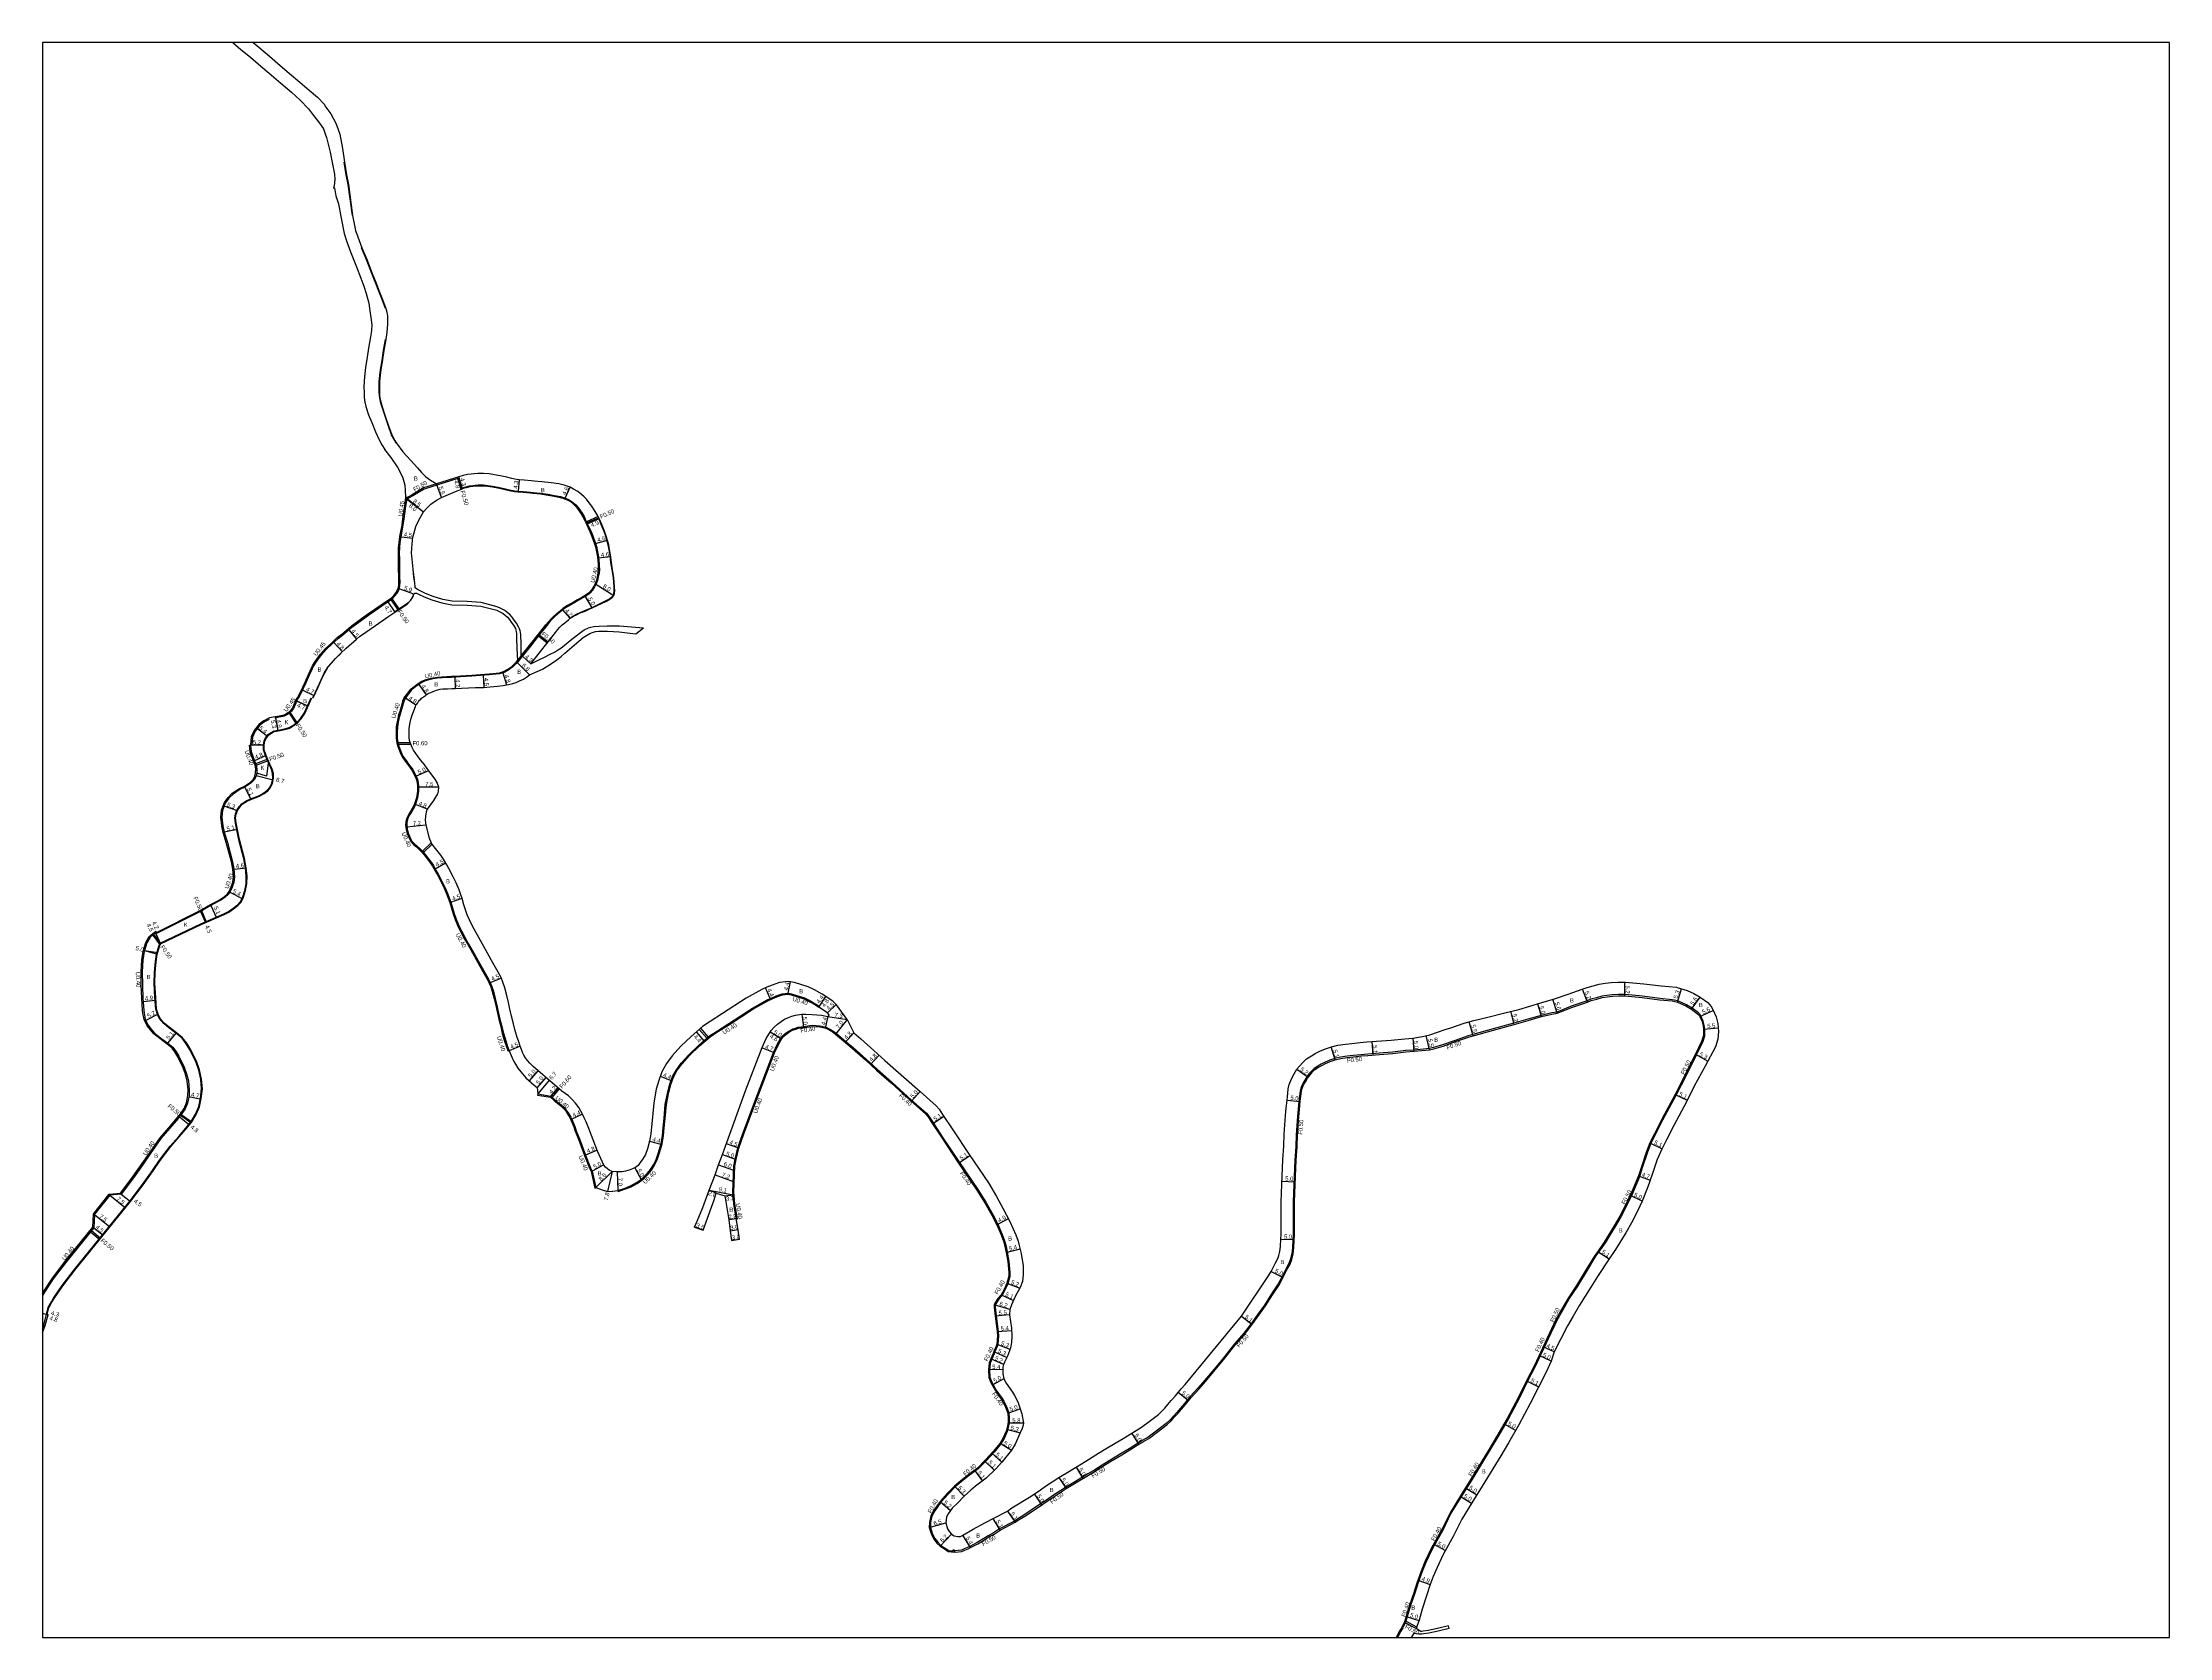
# Model space of a CAD drawing. Header units: metres. Extents: x 0 to 4000, y -99000 to -96000.
# Drawn here: x 3200 to 4000, y -97800 to -97200 of the extents above; entities that cross this region are included whole.
import ezdxf

# ---------------------------------------------------------------- set-up
doc = ezdxf.new("R2010")
doc.units = ezdxf.units.M
doc.header["$LTSCALE"] = 2.5
for name, color, linetype in [('側溝・桝', 7, 'Continuous'), ('図郭', 7, 'Continuous'), ('幅員', 7, 'Continuous'), ('歩道・分離帯・安全施設', 7, 'Continuous'), ('舗装', 7, 'Continuous'), ('道路', 7, 'Continuous')]:
    doc.layers.add(name, color=color, linetype=linetype)
doc.styles.get("Standard").update_dxf_attribs({"font": ''})
doc.styles.get('Standard').set_extended_font_data('@MS PGothic')

msp = doc.modelspace()

# ---------------------------------------------------------------- linework, layer by layer
at = {"layer": '側溝・桝'}
for points in [[(3348.19, -97366.02), (3343.35, -97367.58), (3339.09, -97370.1), (3337.68, -97370.88), (3337.18, -97371.17), (3336.69, -97371.19)], [(3295.96, -97446.57), (3296.9, -97444.58), (3298.77, -97440.62), (3300.06, -97437.68), (3301.15, -97435.26), (3301.53, -97434.5), (3302.29, -97433.28), (3303.13, -97431.91), (3304.53, -97430.1), (3306.37, -97427.99), (3308.5, -97426.03), (3310.85, -97423.87), (3313.14, -97422.05), (3313.5, -97421.77), (3316.11, -97419.62), (3318.64, -97417.66), (3322.29, -97415.05), (3327.37, -97411.53), (3330.08, -97409.71), (3331.17, -97409), (3332.1, -97408.02), (3333.03, -97406.84), (3333.44, -97406.04), (3333.83, -97404.98), (3333.96, -97404.15), (3334.04, -97402.94), (3334, -97401.02), (3333.95, -97397.94), (3333.93, -97394.49), (3333.87, -97392.07), (3333.92, -97390.07), (3334.1, -97388.03), (3334.38, -97385.81), (3334.66, -97384.52), (3335.23, -97381.52), (3335.57, -97379.21), (3335.81, -97377.28), (3336.22, -97374.37), (3336.51, -97372.25), (3336.49, -97371.69), (3336.68, -97371.69)], [(3404.04, -97380.07), (3405.81, -97383.9), (3406.57, -97385.78), (3407.65, -97388.63), (3408.08, -97390.08), (3408.23, -97390.98), (3408.69, -97393.52), (3408.88, -97395), (3408.95, -97396.17), (3408.98, -97396.78), (3409.04, -97398.17), (3408.92, -97399.56), (3408.65, -97400.97), (3408.31, -97402.3), (3407.82, -97403.49), (3407.32, -97404.53), (3406.57, -97405.75), (3405.71, -97406.74), (3405.34, -97407.13), (3404.06, -97408.02), (3402.8, -97408.72), (3401.27, -97409.61), (3399.96, -97410.37), (3398.57, -97411.17), (3397.44, -97411.83), (3395.7, -97412.85)], [(3409.02, -97378.34), (3404.59, -97380.29)], [(3409.26, -97378.78), (3404.8, -97380.74)], [(3331.04, -97409.63), (3333.74, -97413.48)], [(3331.46, -97409.35), (3334.15, -97413.2)], [(3386.55, -97423.24), (3389.83, -97425.86)], [(3386.85, -97422.84), (3390.13, -97425.47)], [(3380.33, -97431.05), (3379.68, -97431.88), (3378.88, -97432.85)], [(3295.69, -97446.57), (3294.01, -97450.26), (3293.27, -97451.25), (3292.46, -97451.99), (3291.47, -97452.65), (3290.75, -97452.99), (3290.31, -97453.12), (3288.32, -97453.52), (3287.51, -97453.67), (3287.52, -97453.72)], [(3335.51, -97447.7), (3334.34, -97451.68), (3333.94, -97452.95), (3333.5, -97454.89), (3333.07, -97457.41), (3333.01, -97459.43), (3333.04, -97461.69), (3333.24, -97463.41), (3333.59, -97464.79), (3334.48, -97467.08), (3335.21, -97468.67), (3336.42, -97470.38), (3337.35, -97471.65), (3338.89, -97473.67), (3339.92, -97475.61), (3340.53, -97476.97), (3340.94, -97478.26), (3341.05, -97480.03), (3341.05, -97481.66), (3340.7, -97484.1), (3339.91, -97486.35), (3339.52, -97487.3), (3338.52, -97489.05), (3337.82, -97490.23), (3336.98, -97491.78), (3336.6, -97493.19), (3336.57, -97494.42), (3336.77, -97496.1), (3337.22, -97497.83), (3337.98, -97499.57), (3338.54, -97500.61), (3339.58, -97501.73), (3340.63, -97502.62), (3341.58, -97503.51), (3342.6, -97504.45), (3343.49, -97505.55), (3345.81, -97508.6), (3346.65, -97509.81), (3347.76, -97511.79), (3348.5, -97513.07), (3350.08, -97516.12), (3351.09, -97518.18), (3352.1, -97520.49), (3352.59, -97521.87), (3353.19, -97523.56), (3353.79, -97525.68), (3354.4, -97527.8), (3355.18, -97529.94), (3356.12, -97532.06), (3357.17, -97534.37), (3358.75, -97537.26), (3359.79, -97539.12), (3362.38, -97543.63), (3364.52, -97547.45), (3366.11, -97550.33), (3367.1, -97552.05), (3367.99, -97553.83), (3368.59, -97555.26), (3369.18, -97556.98), (3369.89, -97559.7), (3370.53, -97562.27), (3370.91, -97564.04), (3371.66, -97567.43), (3372.35, -97570.22), (3372.93, -97572.81), (3373.82, -97575.7), (3374.48, -97577.81), (3375.13, -97579.42)], [(3292.82, -97452.28), (3295.45, -97456.29)], [(3295.86, -97455.99), (3293.19, -97451.94)], [(3333.63, -97463.34), (3338.27, -97463.29)], [(3333.79, -97463.93), (3338.5, -97463.89)], [(3200, -97670.59), (3200.39, -97669.93), (3203.69, -97664.83), (3208.27, -97658.8), (3218.91, -97645.71), (3219.12, -97640.7), (3219.41, -97640.34), (3225.12, -97633.29), (3229.34, -97632.85), (3233.88, -97626.87), (3237.53, -97621.7), (3240.2, -97617.83), (3244.2, -97612.08), (3247.5, -97608.3), (3250.07, -97605.29), (3251.88, -97603.03), (3253.27, -97600.95), (3254.12, -97598.85), (3254.71, -97596.15), (3254.75, -97594.01), (3254.45, -97590.7), (3253.81, -97588.07), (3252.91, -97585.68), (3250.95, -97581.54), (3249.76, -97579.63), (3248.71, -97578.27), (3246.87, -97576.77), (3244.07, -97574.73), (3241.88, -97572.91), (3240.57, -97571.44), (3239.39, -97569.85), (3238.22, -97567.55), (3237.77, -97565.18), (3237.64, -97564.06), (3237.29, -97559.63), (3237.14, -97554.52), (3237.13, -97549.53), (3237.34, -97545.18), (3237.85, -97541.87), (3238.82, -97538.51), (3240.16, -97536.34), (3242.61, -97534.33), (3242.81, -97534.74), (3259.25, -97526.58), (3263.17, -97524.27), (3265.92, -97522.83), (3267.15, -97522.12), (3268.46, -97521.24), (3269.54, -97520.28), (3269.85, -97519.91), (3270.14, -97519.43), (3270.95, -97517.6), (3271.53, -97515.88), (3271.78, -97513.79), (3271.6, -97510.96), (3271.08, -97508.25), (3269.12, -97501), (3267.95, -97497.21), (3267.41, -97494.7), (3267, -97491.39), (3267.32, -97488.8), (3268.39, -97485.91), (3269.82, -97484), (3271.38, -97482.4), (3274.08, -97480.65), (3275.94, -97479.78), (3278.21, -97478.2), (3279.22, -97477.18), (3279.8, -97476.03), (3280.15, -97474.82), (3280.22, -97473.28), (3279.95, -97471.9), (3279.36, -97470.35), (3278.11, -97466.84), (3277.81, -97464.29), (3278.21, -97464.28)], [(3284.74, -97469.65), (3280.16, -97471.32)], [(3280.34, -97471.79), (3284.94, -97470.1)], [(3342.9, -97504.18), (3346.19, -97501.09)], [(3343.27, -97504.65), (3346.56, -97501.56)], [(3259.44, -97526.93), (3261.24, -97531.06)], [(3261.7, -97530.86), (3259.87, -97526.68)], [(3241.48, -97535.77), (3244.19, -97539.58)], [(3244.41, -97539.03), (3241.87, -97535.45)], [(3416.4, -97631.87), (3416.49, -97632.27), (3419.29, -97631.29), (3421.36, -97630.48), (3423.61, -97629.18), (3425.38, -97628.02), (3426.39, -97627.05), (3427.7, -97625.8), (3429.02, -97624.21), (3430.17, -97622.33), (3431.13, -97620.36), (3432.11, -97617.7), (3433.04, -97614.28), (3433.57, -97611.17), (3433.86, -97608.31), (3434.19, -97604.71), (3434.65, -97599.5), (3435.52, -97594.88), (3436.32, -97591.99), (3437.37, -97589.19), (3438.76, -97586.61), (3440.53, -97584.21), (3443.32, -97581.04), (3447.13, -97577.46), (3451.11, -97574.05), (3453.68, -97572.34), (3458.39, -97569.37), (3467.19, -97563.66), (3472.78, -97560.5), (3474.4, -97559.76), (3476.13, -97559.04), (3478.32, -97558.26), (3480.39, -97558.03), (3481.59, -97558.28), (3486.4, -97559.8), (3488.37, -97560.7), (3490.71, -97562.05), (3491.99, -97562.89)], [(3767.83, -97683.44), (3768.27, -97683.67), (3769.67, -97680.65), (3771.78, -97676.91), (3774.25, -97672.57), (3777.41, -97667.82), (3781.06, -97661.82), (3784.3, -97656.56), (3785.37, -97655.06), (3787.83, -97651.58), (3791.61, -97645.41), (3793.71, -97641.81), (3795.83, -97637.65), (3797.78, -97633.7), (3800.74, -97626.59), (3801.72, -97623.53), (3803.83, -97617.32), (3805.07, -97614.11), (3806.7, -97610.74), (3809.5, -97605.28), (3814.46, -97595.94), (3818.46, -97588.19), (3822.14, -97580.84), (3824.46, -97576.01), (3825.21, -97573.61), (3825.28, -97571.22), (3825.04, -97569.78), (3824.67, -97568.17), (3823.76, -97566.15), (3823.47, -97565.64), (3822.88, -97564.96), (3820.48, -97563.24), (3818.3, -97561.97), (3815.11, -97560.56), (3813.01, -97560.07), (3808.3, -97559.58), (3801.76, -97558.77), (3795.23, -97558.13), (3792.77, -97558.15), (3790.43, -97558.24), (3788.38, -97558.51), (3786.51, -97558.81), (3784.43, -97559.39), (3782.39, -97559.93), (3780.94, -97560.49), (3775.33, -97562.4), (3769.57, -97564.73), (3767.64, -97565.08), (3763.66, -97565.96), (3758.69, -97567.43), (3753.35, -97568.95), (3745.6, -97571.07), (3737.99, -97573.16), (3736.24, -97573.72), (3731.28, -97575.39), (3726.61, -97577.04), (3723.22, -97578.1), (3721.68, -97578.46), (3715.93, -97579), (3712.78, -97579.25), (3707.72, -97579.77), (3702.8, -97580.24), (3698.48, -97580.56), (3696, -97580.76), (3693.02, -97581.11), (3690.67, -97581.38), (3688.26, -97581.71), (3686.06, -97582.22), (3684.2, -97582.82), (3682.39, -97583.61), (3680.92, -97584.34), (3679.7, -97585.07), (3678.27, -97586), (3677.31, -97586.92), (3676.35, -97588), (3675.42, -97589.31), (3674.57, -97590.69), (3673.85, -97591.86), (3673.29, -97593.33), (3673.04, -97594.43), (3672.78, -97596.31), (3672.56, -97598.33), (3672.29, -97601.31), (3672.02, -97604.06), (3671.49, -97610.87), (3671.36, -97615.42), (3671.05, -97620.44), (3670.61, -97629.73), (3670.38, -97636.07), (3670.37, -97640.43), (3670.37, -97643.39), (3670.34, -97646.31), (3670.36, -97648.48), (3670.24, -97650.38), (3670.17, -97653.28), (3669.85, -97655.63), (3669.36, -97657.62), (3668.78, -97659.31), (3667.75, -97661.18), (3666.11, -97664.52), (3664.81, -97666.92), (3662.24, -97670.79), (3659.58, -97674.94), (3657.1, -97678.41), (3654.89, -97681.58), (3651.8, -97685.52), (3648.32, -97689.52), (3643.78, -97695.3), (3640.67, -97699.03), (3637.09, -97703.36), (3634.69, -97706.11), (3631.66, -97709.38), (3629.53, -97712), (3627.99, -97713.75), (3626.68, -97715.37), (3625.41, -97716.71), (3624.16, -97718.16), (3622.67, -97719.55), (3618.91, -97722.35), (3615.86, -97724.69), (3613.61, -97725.95), (3611.49, -97727.28), (3608.76, -97729.03), (3605.69, -97730.82), (3601.21, -97733.54), (3598.57, -97735.17), (3595.78, -97736.88), (3593.14, -97738.49), (3588.58, -97741.28), (3584.71, -97743.55), (3579.85, -97746.75), (3577.98, -97748.11), (3574.29, -97750.54), (3569.15, -97753.98), (3566.44, -97755.63), (3565.54, -97756.24), (3559.96, -97759.17), (3557.73, -97760.68), (3555.72, -97761.76), (3553.03, -97763.42), (3551.58, -97764.29), (3548.76, -97765.72), (3547.89, -97766.17), (3546.68, -97766.71), (3545.59, -97767.18), (3544.43, -97767.29), (3543.42, -97767.37), (3543.02, -97767.36)], [(3447.03, -97571.23), (3449.89, -97574.57)], [(3447.49, -97570.84), (3450.35, -97574.18)], [(3460.96, -97642.54), (3461.35, -97642.48), (3460.42, -97636.85), (3460.04, -97632.33), (3460.3, -97626), (3460.4, -97622.71), (3460.87, -97620.15), (3461.89, -97615.89), (3463.77, -97610.53), (3469.33, -97595.83), (3475.32, -97580.04), (3476.71, -97577.14), (3477.95, -97574.9)], [(3477.62, -97574.69), (3477.67, -97574.59), (3477.78, -97574.4), (3478.45, -97573.61), (3479.32, -97572.85), (3480.4, -97572.06), (3481.29, -97571.49), (3482.27, -97571.04), (3483.22, -97570.73), (3484.26, -97570.44), (3485.36, -97570.26), (3489.46, -97569.71), (3492.43, -97569.85), (3494.78, -97570.4), (3497.28, -97571.76), (3498.54, -97572.7), (3502.3, -97575.93), (3504.95, -97578.09), (3509.75, -97582.42), (3513.89, -97586.23), (3519.46, -97591.05), (3526.87, -97597.82), (3532.44, -97602.76), (3533.41, -97603.94), (3534.56, -97605.8), (3538.44, -97611.61), (3544.65, -97620.97), (3551.77, -97631.54), (3554.83, -97636.29), (3557.39, -97640.92), (3559.3, -97644.55), (3560.97, -97648.44), (3561.83, -97650.78), (3562.4, -97652.81), (3562.84, -97655.06), (3563.46, -97658.52), (3563.88, -97662.66), (3563.8, -97664.15), (3563.12, -97666.91), (3562.01, -97669.29), (3560.89, -97671.3), (3559.67, -97672.72), (3558.57, -97674.43), (3558.37, -97674.94), (3558.36, -97675.01), (3558.3, -97675.79), (3558.64, -97679.04), (3559.47, -97684.86), (3559.55, -97686.47), (3559.48, -97688.15), (3559.32, -97689.76), (3559.06, -97690.54), (3558.21, -97692.55), (3557.9, -97693.33), (3557.43, -97694.49), (3556.39, -97696.8), (3556.15, -97699.42), (3556.32, -97702.11), (3557.08, -97703.96), (3558.6, -97706.8), (3560.97, -97710.12), (3561.51, -97711.11), (3562.6, -97713.16), (3563.41, -97715.51), (3563.62, -97717.44), (3563.6, -97718.97), (3563.3, -97720.45), (3562.82, -97722.5), (3561.64, -97725.11), (3560.47, -97727.17), (3557.9, -97730.3), (3555.01, -97733.41), (3551.88, -97736.56), (3548.14, -97739.31), (3545.57, -97741.47), (3543.29, -97743.35), (3540.71, -97745.93), (3537.88, -97749.11), (3535.57, -97752.31), (3534.44, -97754.41), (3533.97, -97756.78), (3533.95, -97758.61), (3534.6, -97760.78), (3535.57, -97762.78), (3536.69, -97764.21), (3537.91, -97765.39), (3539.52, -97766.35), (3540.84, -97767.26), (3541.99, -97767.42), (3542.32, -97767.43)], [(3375.5, -97579.27), (3375.13, -97579.42)], [(3386.3, -97595.53), (3386.23, -97595.93)], [(3386.23, -97595.93), (3391.03, -97596.79), (3392.5, -97598.05), (3394.96, -97600.04), (3395.74, -97600.76), (3396.66, -97601.82), (3397.59, -97603.26), (3398.32, -97604.43), (3398.75, -97605.21), (3399.83, -97607.86), (3400.4, -97609.48), (3401.53, -97612.56), (3403.81, -97618.65), (3405.69, -97623.47), (3406.33, -97624.68), (3407.79, -97631.02), (3408.13, -97630.72)], [(3391.2, -97596.42), (3393.94, -97593.23)], [(3391.66, -97596.81), (3394.39, -97593.62)], [(3255.82, -97606.42), (3251.89, -97603.65)], [(3252.2, -97603.26), (3256.14, -97606.03)], [(3218.04, -97647.41), (3221.53, -97650.26)], [(3221.85, -97649.87), (3218.36, -97647.03)], [(3768.18, -97683.63), (3764.58, -97691.4), (3763.19, -97694.29), (3761.4, -97698.1), (3758.52, -97703.59), (3755.48, -97709.83), (3751.27, -97717.82), (3747.4, -97724.47), (3744.51, -97729.31), (3737.6, -97740.7), (3733.67, -97746.87), (3729.75, -97753.3), (3726.64, -97759.6), (3722.7, -97766.74), (3720.34, -97771.75), (3718.86, -97775.2), (3717.33, -97779.68), (3716.22, -97783.3), (3714.57, -97787.93), (3713.34, -97792.18), (3712.66, -97794.25), (3712.43, -97794.8), (3711.63, -97796.41), (3710.92, -97797.58), (3709.76, -97799.7), (3709.57, -97800)], [(3716.62, -97796.68), (3712.56, -97794.49)], [(3716.86, -97796.13), (3712.77, -97793.92)]]:
    msp.add_lwpolyline(points, dxfattribs=at)
at = {"layer": '側溝・桝', "flags": 128}
for points in [[(3357.44, -97368.11), (3356.2, -97363.97), (3343.56, -97368.04), (3339.34, -97370.53), (3337.92, -97371.32), (3337.33, -97371.66), (3336.94, -97371.68)], [(3357.77, -97367.46), (3356.53, -97363.33)], [(3404.04, -97380.07), (3403.34, -97378.5), (3402.63, -97377.2), (3401.81, -97376.01), (3401.08, -97375.07), (3400.32, -97374.24), (3399.61, -97373.56), (3398.66, -97372.82), (3397.71, -97372.27), (3396.2, -97371.68), (3394.67, -97371.23), (3392.48, -97370.74), (3390.17, -97370.35), (3387.28, -97369.93), (3384.45, -97369.64), (3383.45, -97369.56), (3380.77, -97369.32), (3378.82, -97369.16), (3377.54, -97369.04), (3375.49, -97368.6), (3373.54, -97368.11), (3371.26, -97367.62), (3369.19, -97367.25), (3367.48, -97366.99), (3365.7, -97366.84), (3363.92, -97366.84), (3362.8, -97366.92), (3361.84, -97367.04), (3360.66, -97367.18), (3359.32, -97367.48), (3358.27, -97367.74), (3357.88, -97367.84)], [(3335.51, -97447.7), (3335.89, -97446.83), (3336.32, -97446.19), (3336.84, -97445.37), (3337.34, -97444.72), (3337.85, -97444.09), (3338.53, -97443.29), (3339.29, -97442.64), (3340.16, -97441.98), (3340.94, -97441.39), (3341.5, -97441.01), (3342.47, -97440.41), (3343.28, -97439.96), (3343.88, -97439.78), (3345.2, -97439.41), (3346.85, -97439.03), (3348.53, -97438.75), (3350.22, -97438.56), (3352.09, -97438.49), (3353.78, -97438.41), (3355.55, -97438.35), (3357.22, -97438.24), (3361.45, -97437.95), (3364.74, -97437.74), (3367.94, -97437.51), (3370.59, -97437.23), (3371.84, -97437.06), (3372.67, -97436.87), (3373.41, -97436.59), (3374.75, -97435.87), (3375.59, -97435.31), (3376.47, -97434.69), (3377.34, -97433.86), (3378.22, -97433.02), (3379.37, -97431.63), (3380.59, -97430.08), (3383.21, -97426.89), (3386.54, -97422.59), (3388.48, -97420.23), (3389.36, -97419.05), (3390.26, -97417.96), (3391.3, -97416.8), (3392.34, -97415.78), (3393.42, -97414.79), (3394.79, -97413.64), (3395.7, -97412.85)]]:
    msp.add_lwpolyline(points, dxfattribs=at)
at = {"layer": '側溝・桝'}
msp.add_lwpolyline([(3543.03, -97767.16), (3542.33, -97767.13), (3542.3, -97767.83), (3543, -97767.86)], close=True, dxfattribs=at)
at = {"layer": '図郭'}
msp.add_lwpolyline([(3200, -97200), (3200, -97800), (4000, -97800), (4000, -97200)], close=True, dxfattribs=at)
at = {"layer": '幅員'}
for points in [[(3350.05, -97371.2), (3348.19, -97366.02)], [(3357.91, -97367.93), (3356.53, -97363.33)], [(3357.77, -97367.46), (3356.53, -97363.33)], [(3379.23, -97364.48), (3378.88, -97368.77)], [(3336.69, -97371.19), (3343.26, -97376.58)], [(3336.94, -97371.68), (3343.26, -97376.58)], [(3334.83, -97385.89), (3339.29, -97386.45)], [(3339.67, -97407.5), (3334.13, -97405.47)], [(3408.11, -97403.81), (3414.92, -97408.01)], [(3329.86, -97410.4), (3332.48, -97414.31)], [(3398.4, -97416.6), (3395.64, -97413.43)], [(3315.18, -97420.97), (3318.03, -97424.45)], [(3312.77, -97429.24), (3309.51, -97425.71)], [(3378.57, -97433.22), (3383.21, -97437.92)], [(3299.92, -97449.7), (3295.65, -97447.75)], [(3297.85, -97443.63), (3302.1, -97445.64)], [(3340.47, -97449.33), (3336.47, -97446.68)], [(3287.52, -97453.72), (3288.46, -97458.93)], [(3287.59, -97454.11), (3288.46, -97458.93)], [(3284.65, -97461.1), (3280.35, -97457.83)], [(3283.41, -97464.31), (3278.21, -97464.28)], [(3284.12, -97468.26), (3279.73, -97470.21)], [(3280.3, -97475.76), (3286.79, -97477.31)], [(3345.12, -97474), (3340.55, -97476.04)], [(3341.45, -97480.01), (3348.95, -97480)], [(3273.3, -97489.08), (3268.33, -97487.23)], [(3276.14, -97480.13), (3278.31, -97484.74)], [(3344.67, -97488.46), (3340.22, -97486.66)], [(3344.22, -97494.38), (3337.06, -97495.2)], [(3273.32, -97496.04), (3268.34, -97497.11)], [(3272.1, -97510.92), (3276.57, -97510.41)], [(3347.66, -97510.8), (3351.58, -97508.59)], [(3270.5, -97519.61), (3275.3, -97522.09)], [(3259.44, -97526.93), (3261.24, -97531.06)], [(3263.36, -97524.62), (3265.39, -97529.24)], [(3353.57, -97523.44), (3357.81, -97521.92)], [(3242.47, -97534.97), (3244.41, -97539.03)], [(3242.62, -97535.28), (3244.41, -97539.03)], [(3238.37, -97541.51), (3243.18, -97542.9)], [(3368.35, -97553.66), (3372.51, -97551.93)], [(3473.74, -97559.62), (3471.91, -97555.62)], [(3480.41, -97557.62), (3481.32, -97553.32)], [(3491.99, -97562.89), (3494.64, -97558.9)], [(3492.21, -97562.56), (3494.64, -97558.9)], [(3769.76, -97565.2), (3768.11, -97559.85)], [(3781.11, -97560.96), (3779.26, -97556.1)], [(3795.21, -97558.63), (3795.16, -97553.43)], [(3814.9, -97561.02), (3816.47, -97555.96)], [(3820.21, -97563.66), (3823.47, -97559.11)], [(3237.77, -97560.71), (3242.66, -97560.31)], [(3243.46, -97565.51), (3238.83, -97567.87)], [(3485.55, -97565.57), (3486.22, -97570.55)], [(3495.42, -97566.44), (3494.42, -97570.73)], [(3495.27, -97565.06), (3498.51, -97561.93)], [(3495.42, -97566.44), (3502.64, -97567.52)], [(3502.64, -97567.52), (3498.3, -97573.01)], [(3753.49, -97569.44), (3752.28, -97564.43)], [(3763.76, -97566.45), (3762.37, -97561.65)], [(3823.32, -97566.38), (3828.43, -97564.09)], [(3247.11, -97576.46), (3250.34, -97572.51)], [(3445.89, -97572.2), (3448.75, -97575.55)], [(3477.95, -97574.9), (3473.67, -97572.31)], [(3477.62, -97574.69), (3473.67, -97572.31)], [(3501.9, -97576.12), (3505.17, -97572.6)], [(3699.97, -97575.84), (3700.35, -97580.92)], [(3715.38, -97574.53), (3715.76, -97579.51)], [(3721.73, -97578.96), (3720.48, -97573.6)], [(3738.13, -97573.64), (3736.61, -97568.41)], [(3824.78, -97571.21), (3830.25, -97570.65)], [(3474.95, -97579.88), (3470.55, -97578.21)], [(3511.37, -97584.45), (3514.62, -97580.92)], [(3686.19, -97582.71), (3684.64, -97577.85)], [(3821.69, -97580.62), (3826.34, -97583.17)], [(3432.36, -97588.87), (3436.48, -97590.42)], [(3671.83, -97586.25), (3676.06, -97589.27)], [(3255.04, -97596.53), (3259.63, -97597.54)], [(3526.8, -97598.3), (3530.11, -97594.62)], [(3668.08, -97597.87), (3673.06, -97598.33)], [(3814.02, -97595.7), (3818.59, -97597.92)], [(3251.47, -97604.17), (3255.22, -97607.17)], [(3534.72, -97606.76), (3538.96, -97603.93)], [(3428.35, -97613.24), (3432.6, -97614.4)], [(3461.51, -97615.77), (3457.27, -97614.25)], [(3804.61, -97613.91), (3809.2, -97616.13)], [(3454.31, -97622.15), (3459.95, -97624.22)], [(3455.79, -97618.37), (3460.48, -97620.06)], [(3544.55, -97621.54), (3548.78, -97618.69)], [(3453.37, -97632.81), (3450.76, -97631.79)], [(3450.8, -97631.69), (3459.73, -97633.43)], [(3453.05, -97625.95), (3459.79, -97628.48)], [(3666.17, -97628.32), (3671.17, -97628.56)], [(3800.28, -97626.39), (3804.72, -97627.94)], [(3225.33, -97633.67), (3231.15, -97638.39)], [(3229.55, -97633.23), (3233.13, -97635.95)], [(3456.66, -97633.84), (3459.73, -97633.43)], [(3801.71, -97635.9), (3797.23, -97633.69)], [(3219.31, -97645.86), (3222.8, -97648.7)], [(3219.51, -97640.85), (3225.33, -97645.58)], [(3445.2, -97645.65), (3448.5, -97646.83)], [(3460.96, -97642.54), (3458.17, -97642.86)], [(3458.66, -97647.03), (3461.62, -97646.54)], [(3558.93, -97644.72), (3563.27, -97642.45)], [(3459.2, -97650.65), (3462.17, -97650.22)], [(3562.44, -97655.14), (3567.68, -97653.81)], [(3665.75, -97650.19), (3670.75, -97650.31)], [(3784.96, -97654.77), (3789.22, -97657.57)], [(3662.16, -97662.34), (3666.65, -97664.55)], [(3560.56, -97671.07), (3565.18, -97673.23)], [(3562.76, -97666.74), (3567.61, -97668.61)], [(3200, -97678.02), (3202.17, -97678.59)], [(3200, -97678.02), (3201.69, -97678.46)], [(3563.88, -97676.58), (3557.98, -97674.83)], [(3563.73, -97678.67), (3558.25, -97679.1)], [(3651.01, -97679.09), (3655.01, -97682.23)], [(3559.07, -97684.9), (3564.46, -97684.53)], [(3561.41, -97697.34), (3556.67, -97695.21)], [(3557.84, -97692.4), (3562.65, -97694.64)], [(3558.93, -97689.67), (3563.89, -97691.53)], [(3767.42, -97696.11), (3762.89, -97693.98)], [(3768.57, -97692.53), (3764.49, -97690.64)], [(3561.17, -97699.35), (3555.77, -97699.18)], [(3561.61, -97702.68), (3557.2, -97705.04)], [(3758.16, -97703.41), (3762.71, -97705.71)], [(3627.2, -97707.73), (3631.08, -97710.89)], [(3563.02, -97715.6), (3567.74, -97713.94)], [(3568.92, -97719.43), (3563.12, -97719.33)], [(3749.77, -97719.61), (3754.09, -97722.13)], [(3560.14, -97726.94), (3564.4, -97729.56)], [(3562.6, -97721.7), (3567.72, -97723.06)], [(3612.41, -97727.3), (3609.76, -97723.06)], [(3554.36, -97733.49), (3557.98, -97737.09)], [(3560.77, -97734.11), (3557.04, -97730.64)], [(3588.72, -97735.92), (3591.32, -97740.19)], [(3542.97, -97743.11), (3546.71, -97746.86)], [(3550.51, -97737.07), (3553.53, -97741.18)], [(3582.22, -97739.8), (3584.98, -97743.97)], [(3735.22, -97743.7), (3739.44, -97746.38)], [(3537.58, -97748.84), (3541.54, -97752.22)], [(3573.04, -97745.97), (3575.8, -97750.14)], [(3733.24, -97746.82), (3737.51, -97749.42)], [(3533.55, -97758.66), (3539.76, -97756.92)], [(3560.2, -97759.61), (3557.58, -97755.23)], [(3562.94, -97752.46), (3565.8, -97756.67)], [(3537.67, -97765.71), (3541.94, -97761.2)], [(3548.99, -97766.17), (3546.2, -97761.54)], [(3723.28, -97764.86), (3727.66, -97767.27)], [(3717.34, -97778.39), (3721.96, -97780.04)], [(3712.96, -97792.06), (3717.71, -97793.63)]]:
    msp.add_lwpolyline(points, dxfattribs=at)
at = {"layer": '幅員', "flags": 128}
for points in [[(3396.63, -97371.42), (3398.49, -97367.21)], [(3404.95, -97381.07), (3409.4, -97379.02)], [(3408.03, -97388.5), (3412.44, -97387.19)], [(3413.72, -97393.42), (3409.15, -97393.99)], [(3406.78, -97412.68), (3404.25, -97408.37)], [(3380.49, -97430.85), (3383.66, -97433.75)], [(3355.09, -97438.76), (3355.23, -97442.96)], [(3365.79, -97438.07), (3365.98, -97442.57)], [(3373.12, -97437.13), (3374.55, -97441.66)], [(3341.53, -97441.47), (3344.25, -97445.43)], [(3379.66, -97577.54), (3375.5, -97579.27)], [(3386.35, -97586.78), (3383.06, -97590.55)], [(3389.29, -97589.3), (3386.09, -97593.14)], [(3390.59, -97590.38), (3386.3, -97595.53)], [(3393.94, -97593.23), (3391.2, -97596.42)], [(3403.08, -97603.12), (3399.11, -97605.04)], [(3408.62, -97616.68), (3404.18, -97618.51)], [(3411.14, -97622.23), (3406.7, -97624.54)], [(3422.82, -97623.27), (3425.13, -97627.71)], [(3414.24, -97624.67), (3408.13, -97630.72)], [(3414.24, -97624.67), (3412.54, -97632.28)], [(3416.11, -97624.88), (3416.4, -97631.87)]]:
    msp.add_lwpolyline(points, dxfattribs=at)
at = {"layer": '歩道・分離帯・安全施設', "flags": 128}
for points in [[(3316.53, -97265.07), (3314.96, -97253.44), (3314.22, -97249.73), (3313.47, -97245.05)], [(3328.98, -97300.07), (3327.74, -97296.69), (3326.53, -97293.59), (3325.1, -97289.97), (3323.92, -97286.94), (3321.95, -97281.96), (3319.95, -97277.21)], [(3332.99, -97350.79), (3332.47, -97349.75), (3331.26, -97347.56), (3330.08, -97344.26), (3328.69, -97340.19), (3327.83, -97337.51), (3327.22, -97335.71), (3326.95, -97334.33), (3326.69, -97332.88), (3326.62, -97331.24), (3326.6, -97329.83), (3326.62, -97327.6), (3326.86, -97325.14), (3327.13, -97323.09), (3327.71, -97319.59), (3328.26, -97315.84), (3329.01, -97311.7)], [(3338.75, -97393.12), (3339.25, -97398.1), (3339.6, -97401.15), (3339.87, -97403.24), (3340.02, -97404.82), (3340, -97405.18)], [(3301.77, -97446.57), (3303.55, -97442.79), (3304.86, -97439.81), (3305.89, -97437.51), (3306.12, -97437.07), (3306.76, -97436.03), (3307.46, -97434.89), (3308.66, -97433.5), (3310.2, -97431.73), (3312.13, -97429.96), (3312.23, -97429.87)]]:
    msp.add_lwpolyline(points, dxfattribs=at)
at = {"layer": '歩道・分離帯・安全施設'}
for points in [[(3398.85, -97416.11), (3399.66, -97415.64), (3400.79, -97415.09), (3402.17, -97414.39), (3403.98, -97413.68), (3405.52, -97413.02), (3406.7, -97412.5), (3411.99, -97409.96), (3413.29, -97409.24), (3414.26, -97408.45), (3414.74, -97407.91), (3414.89, -97407.28), (3415.04, -97406.27), (3414.95, -97404.93), (3414.74, -97401.26), (3414.24, -97398.39), (3413.79, -97395.63), (3413.44, -97392.79), (3412.96, -97390.17), (3412.77, -97389), (3411.81, -97385.76), (3411.19, -97383.94), (3410.16, -97381.33), (3409.22, -97379.11), (3409.08, -97378.86)], [(3339.58, -97407.46), (3339.18, -97408.55), (3338.35, -97409.84), (3337.07, -97411.17), (3334.43, -97412.9), (3332.87, -97413.92), (3332.62, -97414.09)], [(3200, -97684.06), (3200.53, -97682.46), (3201.43, -97678.39), (3202.09, -97675.87), (3203.31, -97673.69), (3204.12, -97672.32), (3207.44, -97667.54), (3211.91, -97661.67), (3225.34, -97645.14), (3232.92, -97635.78), (3237.61, -97629.6), (3241.33, -97624.35), (3244.01, -97620.44), (3248.03, -97615.19), (3251.23, -97611.52), (3253.87, -97608.43), (3255.91, -97605.87), (3257.59, -97603.14), (3258.75, -97600.28), (3259.43, -97597.16), (3259.84, -97593.61), (3259.57, -97589.99), (3258.83, -97586.59), (3257.73, -97583.64), (3255.54, -97579.03), (3254.06, -97576.64), (3252.47, -97574.6), (3250.17, -97572.72), (3247.47, -97570.64), (3245.6, -97569.07), (3244.71, -97568.07), (3243.93, -97567.03), (3243.21, -97565.61), (3242.65, -97563.68), (3242.3, -97559.31), (3242.03, -97553.83), (3242.14, -97549.88), (3242.44, -97545.76), (3242.87, -97542.98), (3243.74, -97539.97), (3244.19, -97538.83), (3259.6, -97531.48), (3268.15, -97527.74), (3269.96, -97526.91), (3271.64, -97525.66), (3273.35, -97524.36), (3274.42, -97523.18), (3275.36, -97521.37), (3276.09, -97518.94), (3276.63, -97516.52), (3276.64, -97513.55), (3276.3, -97510.45), (3275.7, -97507.07), (3273.87, -97499.93), (3272.52, -97493.61), (3272.36, -97491.6), (3272.59, -97490.19), (3273.21, -97488.53), (3274.09, -97487.35), (3274.91, -97486.35), (3276.63, -97485.23), (3278.21, -97484.49), (3281.55, -97483.25), (3283.19, -97482.26), (3284.51, -97481.28), (3285.5, -97480.13), (3286.19, -97478.65), (3286.66, -97476.69), (3286.54, -97475.01), (3286.11, -97473.47), (3285.28, -97471.53), (3283.86, -97468.36), (3283.13, -97466.13), (3283.14, -97464.29), (3283.34, -97462.69), (3283.92, -97461.61), (3284.96, -97460.24), (3286.03, -97459.57), (3287.17, -97458.89), (3289.27, -97458.51), (3291.53, -97458.05), (3292.73, -97457.7), (3294.18, -97456.87), (3295.75, -97455.73), (3297.07, -97454.3), (3298.44, -97452.31), (3301.05, -97446.57)], [(3285.24, -97454.7), (3283.51, -97455.54), (3281.78, -97456.75), (3280.01, -97459.08), (3278.99, -97461.27), (3278.69, -97464.33)]]:
    msp.add_lwpolyline(points, dxfattribs=at)
at = {"layer": '舗装'}
for points in [[(3295.65, -97447.75), (3299.92, -97449.7)], [(3284.94, -97470.1), (3284.24, -97475.94), (3280.55, -97474.88)], [(3263.36, -97524.62), (3265.39, -97529.24)], [(3238.37, -97541.51), (3243.36, -97542.27)]]:
    msp.add_lwpolyline(points, dxfattribs=at)
at = {"layer": '道路'}
for points in [[(3271.63, -97200), (3274.6, -97202.56), (3278.19, -97205.51), (3282.12, -97208.84), (3285.19, -97211.53), (3289.66, -97215.32), (3293.58, -97218.65), (3296.88, -97221.66), (3299.99, -97224.97), (3301.59, -97227.01), (3304.23, -97230.35), (3305.64, -97232.5), (3306.32, -97234.38), (3306.75, -97235.75), (3308.15, -97241.24), (3309.02, -97245.71), (3309.79, -97249.55), (3309.89, -97251.52), (3309.73, -97253.97), (3309.4, -97254.78), (3309.81, -97254.7), (3310.37, -97257.68), (3311.3, -97260.64), (3312.15, -97265.47), (3313.42, -97271.82), (3314.37, -97274.54), (3315.86, -97278.68), (3318.12, -97284.41), (3319.73, -97288.59), (3320.91, -97291.61), (3321.76, -97294.45), (3322.67, -97297.99), (3323.16, -97300.97), (3323.49, -97303.42), (3323.84, -97306.23), (3323.72, -97308.15), (3323.59, -97309.27), (3323.41, -97310.67), (3322.63, -97314.94), (3322.16, -97318.41), (3321.49, -97322.23), (3321.19, -97324.49), (3320.92, -97327.3), (3320.9, -97329.85), (3320.92, -97331.39), (3321.01, -97333.5), (3321.18, -97335.33), (3321.55, -97336.92), (3322.57, -97340.09), (3323.86, -97342.99), (3325.24, -97346.41), (3326.58, -97349.43), (3327.6, -97351.38), (3328.79, -97353.11)], [(3279.2, -97200), (3281.33, -97201.75), (3285.31, -97205.13), (3288.39, -97207.82), (3292.83, -97211.59), (3296.73, -97214.89), (3300.33, -97217.87), (3303.47, -97220.57), (3306.06, -97223.32), (3306.14, -97223.8), (3308.38, -97226.88), (3310.37, -97230.28), (3311.24, -97232.72), (3311.8, -97234.48), (3312.81, -97239.9), (3313.57, -97245.04), (3314.32, -97249.71), (3315.06, -97253.42), (3316.63, -97265.06), (3317.73, -97270.65), (3318.56, -97273.06), (3320.04, -97277.18), (3322.04, -97281.92), (3324.02, -97286.9), (3325.19, -97289.93), (3326.62, -97293.55), (3327.84, -97296.65), (3329.07, -97300.04), (3329.44, -97301.42), (3329.71, -97302.95), (3329.81, -97304.23), (3329.81, -97305.88), (3329.66, -97307.62), (3329.4, -97309.97), (3329.11, -97311.72), (3328.36, -97315.85), (3327.89, -97319.3), (3327.22, -97323.11), (3326.96, -97325.15), (3326.72, -97327.61), (3326.7, -97329.83), (3326.72, -97331.24), (3326.78, -97332.87), (3327.05, -97334.32), (3327.32, -97335.68), (3327.93, -97337.48), (3328.78, -97340.16), (3330.18, -97344.22), (3331.36, -97347.52), (3332.56, -97349.7), (3333.08, -97350.75)], [(3333.08, -97350.75), (3335.54, -97354.01), (3338.47, -97357.27), (3340.98, -97359.95), (3342.48, -97361.72), (3344.21, -97363.39), (3345.87, -97364.63), (3347.46, -97365.57), (3348.19, -97366.02)], [(3336.68, -97371.69), (3336.69, -97371.19), (3336.56, -97368.39), (3336.44, -97366.65), (3335.66, -97363.94), (3334.7, -97361.76), (3333.55, -97359.59), (3331.14, -97356.07), (3328.79, -97353.11)], [(3340.1, -97405.18), (3340.12, -97404.82), (3339.97, -97403.23), (3339.7, -97401.14), (3339.35, -97398.08), (3338.85, -97393.12), (3338.82, -97392.07), (3338.87, -97390.36), (3339.03, -97388.56), (3339.34, -97386.09), (3339.62, -97384.77), (3340.41, -97382.07), (3341.7, -97379.37), (3343.26, -97376.58), (3344.51, -97375.12), (3346.03, -97373.72), (3348.16, -97372.13), (3350.05, -97371.2), (3352.74, -97369.97), (3355.3, -97368.91), (3357.91, -97367.93), (3357.77, -97367.46), (3359.22, -97367.09), (3360.6, -97366.79), (3361.79, -97366.64), (3362.77, -97366.52), (3363.9, -97366.44), (3365.71, -97366.44), (3367.53, -97366.59), (3369.26, -97366.85), (3371.34, -97367.23), (3373.63, -97367.72), (3375.58, -97368.21), (3377.6, -97368.65), (3378.86, -97368.77), (3380.8, -97368.93), (3383.48, -97369.16), (3384.49, -97369.24), (3387.33, -97369.54), (3390.23, -97369.96), (3392.56, -97370.34), (3394.77, -97370.84), (3396.33, -97371.3), (3397.88, -97371.91), (3398.89, -97372.49), (3399.87, -97373.25), (3400.6, -97373.96), (3401.38, -97374.81), (3402.14, -97375.77), (3402.97, -97376.99), (3403.7, -97378.32), (3404.41, -97379.91), (3406.18, -97383.74), (3406.94, -97385.63), (3408.03, -97388.5), (3408.47, -97389.99), (3408.62, -97390.92), (3409.09, -97393.46), (3409.27, -97394.96), (3409.35, -97396.15), (3409.38, -97396.76), (3409.44, -97398.18), (3409.32, -97399.62), (3409.04, -97401.06), (3408.7, -97402.43), (3408.18, -97403.66), (3407.67, -97404.72), (3406.89, -97405.99), (3406.01, -97407), (3405.6, -97407.44), (3404.27, -97408.35), (3403, -97409.06), (3401.47, -97409.96), (3400.16, -97410.71), (3398.77, -97411.52), (3397.64, -97412.17), (3395.94, -97413.17), (3395.05, -97413.95), (3393.68, -97415.09), (3392.62, -97416.07), (3391.59, -97417.08), (3390.56, -97418.22), (3389.68, -97419.29), (3388.8, -97420.48), (3386.85, -97422.84), (3383.52, -97427.14), (3380.9, -97430.33), (3380.33, -97431.05)], [(3383.66, -97433.75), (3386.8, -97429.76), (3390.13, -97425.47), (3392.11, -97423.07), (3392.99, -97421.88), (3393.74, -97420.97), (3394.62, -97419.99), (3395.51, -97419.11), (3396.46, -97418.25), (3397.78, -97417.14), (3398.4, -97416.6), (3399.75, -97415.81), (3400.88, -97415.27), (3402.25, -97414.57), (3404.05, -97413.86), (3405.6, -97413.2), (3406.78, -97412.68), (3412.09, -97410.13), (3413.4, -97409.4), (3414.4, -97408.6), (3414.92, -97408.01), (3415.09, -97407.32), (3415.24, -97406.27), (3415.15, -97404.91), (3414.94, -97401.24), (3414.44, -97398.36), (3413.99, -97395.6), (3413.63, -97392.76), (3413.16, -97390.13), (3412.96, -97388.96), (3412, -97385.7), (3411.38, -97383.87), (3410.34, -97381.25), (3409.4, -97379.02), (3408.82, -97377.99), (3406.61, -97374.47), (3405.62, -97373.1), (3404.55, -97371.74), (3403.68, -97370.96), (3402.69, -97370), (3401.3, -97368.91), (3399.74, -97368.02), (3398.49, -97367.21), (3396.19, -97366.47), (3394.22, -97365.96), (3391.33, -97365.62), (3387.86, -97365.27), (3384.88, -97364.96), (3383.83, -97364.88), (3381.17, -97364.64), (3379.23, -97364.48), (3378.26, -97364.39), (3376.56, -97364.02), (3374.61, -97363.53), (3372.17, -97363.01), (3369.97, -97362.61), (3368.03, -97362.31), (3365.89, -97362.14), (3363.75, -97362.14), (3362.35, -97362.24), (3361.27, -97362.37), (3359.87, -97362.54), (3358.23, -97362.91), (3356.53, -97363.33), (3348.19, -97366.02)], [(3296.46, -97446.57), (3297.31, -97444.78), (3299.18, -97440.8), (3300.47, -97437.86), (3301.56, -97435.45), (3301.93, -97434.72), (3302.67, -97433.52), (3303.5, -97432.17), (3304.87, -97430.38), (3306.69, -97428.31), (3308.81, -97426.36), (3311.14, -97424.21), (3313.42, -97422.4), (3313.78, -97422.12), (3316.39, -97419.97), (3318.91, -97418.02), (3322.55, -97415.42), (3327.62, -97411.9), (3330.33, -97410.09), (3331.46, -97409.35), (3332.44, -97408.31), (3333.41, -97407.09), (3333.86, -97406.22), (3334.27, -97405.09), (3334.41, -97404.2), (3334.49, -97402.95), (3334.45, -97401.01), (3334.4, -97397.94), (3334.37, -97394.48), (3334.32, -97392.07), (3334.37, -97390.1), (3334.55, -97388.08), (3334.83, -97385.89), (3335.1, -97384.61), (3335.67, -97381.59), (3336.01, -97379.27), (3336.25, -97377.34), (3336.67, -97374.43), (3336.96, -97372.27), (3336.94, -97371.68), (3336.68, -97371.69)], [(3321.64, -97421.85), (3325.26, -97419.26), (3330.27, -97415.79), (3332.93, -97414.01), (3334.49, -97412.98), (3337.13, -97411.25), (3338.43, -97409.9), (3339.27, -97408.6), (3339.67, -97407.5)], [(3339.67, -97407.5), (3340.05, -97407.19), (3340.67, -97407.18), (3341.35, -97407.56), (3343.54, -97408.56), (3346.47, -97409.66), (3350.16, -97410.82), (3353.9, -97411.56), (3359.71, -97411.7), (3364.81, -97412.07), (3370.82, -97413.56), (3371.74, -97414.06), (3373.2, -97414.82), (3373.98, -97415.42), (3374.87, -97416.17), (3375.64, -97417.03), (3376.32, -97418.04), (3377.11, -97419.15), (3377.88, -97420.42), (3378.08, -97420.9), (3378.2, -97421.68), (3378.22, -97422.24), (3378.32, -97424.23), (3378.44, -97427.81), (3378.59, -97432.57), (3378.88, -97432.85)], [(3380.03, -97430.78), (3380.05, -97426.18), (3379.87, -97422.79), (3379.78, -97421.81), (3379.67, -97421.29), (3379.44, -97420.55), (3379.05, -97419.78), (3378.23, -97418.41), (3377.42, -97417.28), (3376.7, -97416.21), (3375.8, -97415.21), (3374.82, -97414.38), (3373.92, -97413.69), (3372.37, -97412.88), (3371.03, -97412.28), (3365.04, -97410.68), (3359.77, -97410.3), (3354.05, -97410.17), (3350.57, -97409.49), (3346.93, -97408.34), (3344.08, -97407.27), (3341.98, -97406.31), (3341.02, -97405.78), (3340.1, -97405.18)], [(3301.66, -97446.57), (3303.46, -97442.75), (3304.77, -97439.77), (3305.8, -97437.47), (3306.03, -97437.02), (3306.67, -97435.98), (3307.37, -97434.84), (3308.58, -97433.43), (3310.13, -97431.66), (3312.06, -97429.89), (3314.26, -97427.86), (3318.03, -97424.45), (3319.2, -97423.49), (3321.64, -97421.85)], [(3383.21, -97437.92), (3386.05, -97436.67), (3388.04, -97435.69), (3390.05, -97434.53), (3391.84, -97433.37), (3393.47, -97432.25), (3395.11, -97430.94), (3396.49, -97429.75), (3400.02, -97426.73), (3401.75, -97425.23), (3403.38, -97423.87), (3404.66, -97423.06), (3405.8, -97422.37), (3406.89, -97421.94), (3407.93, -97421.62), (3409.1, -97421.47), (3410.4, -97421.45), (3412.55, -97421.49), (3414.7, -97421.6), (3416.93, -97421.75), (3419.93, -97422.06), (3423.1, -97422.38)], [(3423.1, -97422.38), (3426.04, -97420.23)], [(3380.33, -97431.05), (3380.03, -97430.78)], [(3378.88, -97432.85), (3378.52, -97433.29), (3377.62, -97434.15), (3376.72, -97435), (3375.82, -97435.64), (3374.96, -97436.22), (3373.58, -97436.95), (3372.79, -97437.25), (3371.92, -97437.46), (3370.63, -97437.62), (3367.98, -97437.91), (3364.76, -97438.14), (3361.48, -97438.35), (3357.25, -97438.64), (3355.57, -97438.75), (3353.8, -97438.81), (3352.11, -97438.89), (3350.26, -97438.96), (3348.59, -97439.15), (3346.92, -97439.43), (3345.3, -97439.79), (3343.99, -97440.17), (3343.43, -97440.33), (3342.68, -97440.75), (3341.72, -97441.34), (3341.18, -97441.71), (3340.41, -97442.3), (3339.54, -97442.95), (3338.82, -97443.57), (3338.16, -97444.35), (3337.65, -97444.96), (3337.17, -97445.6), (3336.65, -97446.4), (3336.24, -97447.02), (3335.89, -97447.84), (3334.72, -97451.79), (3334.33, -97453.05), (3333.9, -97454.97), (3333.47, -97457.45), (3333.41, -97459.43), (3333.44, -97461.66), (3333.63, -97463.34), (3333.98, -97464.67), (3334.85, -97466.93), (3335.56, -97468.47), (3336.74, -97470.14), (3337.67, -97471.41), (3339.22, -97473.45), (3340.28, -97475.43), (3340.9, -97476.83), (3341.34, -97478.19), (3341.45, -97480.01), (3341.45, -97481.69), (3341.09, -97484.2), (3340.29, -97486.49), (3339.89, -97487.48), (3338.87, -97489.25), (3338.17, -97490.43), (3337.35, -97491.93), (3337, -97493.25), (3336.97, -97494.4), (3337.16, -97496.03), (3337.6, -97497.7), (3338.34, -97499.39), (3338.86, -97500.38), (3339.85, -97501.44), (3340.89, -97502.32), (3341.85, -97503.22), (3342.9, -97504.18), (3343.8, -97505.3), (3346.13, -97508.36), (3346.99, -97509.59), (3348.11, -97511.59), (3348.85, -97512.88), (3350.44, -97515.94), (3351.45, -97518.02), (3352.47, -97520.34), (3352.96, -97521.74), (3353.57, -97523.44), (3354.18, -97525.57), (3354.78, -97527.68), (3355.55, -97529.79), (3356.49, -97531.89), (3357.53, -97534.19), (3359.1, -97537.06), (3360.14, -97538.93), (3362.72, -97543.43), (3364.87, -97547.26), (3366.46, -97550.13), (3367.45, -97551.86), (3368.35, -97553.66), (3368.96, -97555.11), (3369.57, -97556.87), (3370.28, -97559.6), (3370.92, -97562.18), (3371.3, -97563.96), (3372.05, -97567.34), (3372.74, -97570.13), (3373.32, -97572.7), (3374.2, -97575.58), (3374.86, -97577.68), (3375.5, -97579.27), (3376.61, -97581.97), (3377.26, -97583.28), (3377.86, -97584.37), (3378.8, -97585.81), (3379.84, -97587.16), (3381.77, -97589.42), (3384.94, -97592.19), (3386.09, -97593.14), (3386.3, -97595.53), (3391.2, -97596.42), (3392.75, -97597.74), (3395.23, -97599.73), (3396.03, -97600.48), (3396.99, -97601.58), (3397.93, -97603.05), (3398.67, -97604.22), (3399.11, -97605.04), (3400.21, -97607.72), (3400.77, -97609.35), (3401.91, -97612.42), (3404.18, -97618.51), (3406.06, -97623.3), (3406.7, -97624.54), (3408.13, -97630.72), (3410.46, -97631.57), (3412.54, -97632.28), (3414.37, -97632.11), (3416.4, -97631.87), (3419.15, -97630.92), (3421.18, -97630.11), (3423.4, -97628.84), (3425.13, -97627.71), (3426.11, -97626.76), (3427.4, -97625.52), (3428.7, -97623.98), (3429.82, -97622.14), (3430.76, -97620.2), (3431.73, -97617.58), (3432.65, -97614.19), (3433.18, -97611.11), (3433.46, -97608.27), (3433.79, -97604.68), (3434.25, -97599.45), (3435.13, -97594.79), (3435.94, -97591.86), (3437.01, -97589.02), (3438.42, -97586.4), (3440.22, -97583.96), (3443.03, -97580.76), (3446.86, -97577.17), (3450.87, -97573.73), (3453.46, -97572.01), (3458.18, -97569.03), (3466.98, -97563.32), (3472.59, -97560.14), (3474.25, -97559.39), (3475.99, -97558.67), (3478.23, -97557.87), (3480.41, -97557.62), (3481.7, -97557.89), (3486.54, -97559.42), (3488.56, -97560.34), (3490.92, -97561.71), (3492.21, -97562.56)], [(3343.03, -97471.02), (3341.28, -97468.72), (3340.39, -97467.51), (3339.47, -97466.21), (3338.99, -97465.17), (3338.27, -97463.29), (3338.07, -97462.52), (3337.94, -97461.38), (3337.91, -97459.46), (3337.96, -97457.9), (3338.31, -97455.85), (3338.68, -97454.21), (3339.03, -97453.1), (3340.28, -97449.77), (3340.47, -97449.33), (3340.68, -97449.02), (3341.11, -97448.35), (3341.41, -97447.95), (3341.84, -97447.43), (3342.23, -97446.97), (3342.55, -97446.69), (3343.31, -97446.12), (3344, -97445.6), (3344.33, -97445.37), (3345.1, -97444.9), (3345.3, -97444.79), (3345.32, -97444.78), (3346.08, -97444.46), (3346.98, -97444.08), (3348.12, -97443.69), (3349.59, -97443.26), (3350.57, -97443.15), (3352.29, -97443.09), (3353.97, -97443), (3355.23, -97442.96), (3357.53, -97442.83), (3362.85, -97442.66), (3365.98, -97442.57), (3368.38, -97442.39), (3371.17, -97442.09), (3373.22, -97441.88), (3374.55, -97441.66), (3375.26, -97441.52), (3376.89, -97441.14), (3378.15, -97440.71), (3379.43, -97440.17), (3380.87, -97439.5), (3381.99, -97438.72), (3383.21, -97437.92)], [(3296.18, -97446.57), (3294.4, -97450.49), (3293.6, -97451.56), (3292.74, -97452.35), (3291.69, -97453.05), (3290.91, -97453.41), (3290.42, -97453.55), (3288.4, -97453.96), (3287.59, -97454.11), (3287.52, -97453.72), (3285.37, -97454.1), (3283.27, -97455.12), (3281.44, -97456.4), (3279.6, -97458.83), (3278.52, -97461.15), (3278.21, -97464.28), (3278.5, -97466.75), (3279.73, -97470.21), (3280.34, -97471.79), (3280.62, -97473.25), (3280.55, -97474.88), (3280.17, -97476.18), (3279.55, -97477.42), (3278.47, -97478.51), (3276.14, -97480.13), (3274.27, -97481), (3271.64, -97482.71), (3270.13, -97484.26), (3268.75, -97486.1), (3267.71, -97488.89), (3267.4, -97491.39), (3267.81, -97494.63), (3268.34, -97497.11), (3269.51, -97500.89), (3271.47, -97508.16), (3272, -97510.91), (3272.18, -97513.8), (3271.92, -97515.96), (3271.32, -97517.75), (3270.5, -97519.61), (3270.18, -97520.15), (3269.83, -97520.56), (3268.71, -97521.56), (3267.37, -97522.46), (3266.11, -97523.18), (3263.36, -97524.62), (3259.44, -97526.93), (3242.62, -97535.28), (3242.47, -97534.97), (3240.46, -97536.61), (3239.19, -97538.67), (3238.25, -97541.96), (3237.73, -97545.22), (3237.53, -97549.54), (3237.54, -97554.52), (3237.68, -97559.61), (3238.04, -97564.02), (3238.17, -97565.12), (3238.6, -97567.42), (3239.73, -97569.64), (3240.88, -97571.18), (3242.16, -97572.62), (3244.31, -97574.42), (3247.11, -97576.46), (3248.99, -97577.99), (3250.09, -97579.4), (3251.3, -97581.35), (3253.28, -97585.52), (3254.19, -97587.95), (3254.84, -97590.64), (3255.15, -97594), (3255.11, -97596.2), (3254.5, -97598.97), (3253.63, -97601.14), (3252.2, -97603.26), (3250.38, -97605.54), (3247.8, -97608.56), (3244.52, -97612.32), (3240.52, -97618.06), (3237.86, -97621.93), (3234.2, -97627.1), (3229.55, -97633.23), (3225.33, -97633.67), (3219.72, -97640.59), (3219.51, -97640.85), (3219.31, -97645.86), (3208.59, -97659.05), (3204.02, -97665.06), (3200.73, -97670.14), (3200, -97671.37)], [(3200, -97685.38), (3201.01, -97682.63), (3202.17, -97678.59), (3201.69, -97678.46), (3202.34, -97675.97), (3203.55, -97673.82), (3204.35, -97672.46), (3207.66, -97667.7), (3212.13, -97661.83), (3225.55, -97645.31), (3233.13, -97635.95), (3237.83, -97629.76), (3241.55, -97624.51), (3244.23, -97620.61), (3248.24, -97615.36), (3251.43, -97611.7), (3254.08, -97608.6), (3256.14, -97606.03), (3257.84, -97603.27), (3259.01, -97600.37), (3259.7, -97597.2), (3260.11, -97593.61), (3259.84, -97589.95), (3259.1, -97586.51), (3257.98, -97583.53), (3255.78, -97578.9), (3254.28, -97576.48), (3252.66, -97574.41), (3250.34, -97572.51), (3247.64, -97570.43), (3245.79, -97568.88), (3244.92, -97567.9), (3244.16, -97566.88), (3243.46, -97565.51), (3242.92, -97563.63), (3242.57, -97559.29), (3242.3, -97553.82), (3242.41, -97549.9), (3242.71, -97545.79), (3243.14, -97543.04), (3244, -97540.06), (3244.41, -97539.03), (3259.72, -97531.73), (3268.26, -97527.99), (3270.1, -97527.15), (3271.81, -97525.88), (3273.53, -97524.56), (3274.65, -97523.34), (3275.61, -97521.47), (3276.36, -97519.01), (3276.9, -97516.55), (3276.92, -97513.53), (3276.57, -97510.41), (3275.96, -97507.01), (3274.14, -97499.86), (3272.79, -97493.57), (3272.64, -97491.61), (3272.86, -97490.26), (3273.45, -97488.66), (3274.31, -97487.51), (3275.09, -97486.55), (3276.76, -97485.47), (3278.31, -97484.74), (3281.66, -97483.5), (3283.34, -97482.49), (3284.7, -97481.49), (3285.73, -97480.28), (3286.45, -97478.74), (3286.93, -97476.71), (3286.81, -97474.96), (3286.37, -97473.38), (3285.53, -97471.42), (3284.12, -97468.26), (3283.4, -97466.09), (3283.41, -97464.31), (3283.61, -97462.77), (3284.15, -97461.76), (3285.15, -97460.45), (3286.17, -97459.8), (3287.27, -97459.15), (3289.32, -97458.78), (3291.59, -97458.32), (3292.84, -97457.95), (3294.33, -97457.1), (3295.93, -97455.94), (3297.28, -97454.48), (3298.68, -97452.44), (3301.35, -97446.57)], [(3343.03, -97471.02), (3345.12, -97474), (3347.57, -97477.12), (3348.44, -97478.65), (3348.95, -97480), (3348.84, -97481.63), (3348.59, -97482.68), (3347.07, -97485.16), (3344.67, -97488.46), (3344.33, -97489.42), (3343.99, -97491.07), (3343.9, -97492.52), (3344.22, -97494.38), (3344.25, -97494.69), (3344.42, -97495.32), (3345.32, -97498.89), (3346.19, -97501.09)], [(3502.64, -97567.52), (3498.63, -97562.06), (3497.24, -97560.62), (3493.29, -97558), (3490.41, -97556.34), (3487.93, -97555.25), (3482.81, -97553.63), (3480.62, -97553.17), (3477.23, -97553.56), (3474.41, -97554.56), (3472.49, -97555.36), (3470.6, -97556.22), (3464.7, -97559.55), (3455.81, -97565.33), (3451.07, -97568.31), (3448.21, -97570.22), (3443.92, -97573.89), (3440.02, -97577.55), (3436.8, -97581.19), (3434.69, -97584.03), (3432.99, -97587.2), (3431.75, -97590.5), (3430.84, -97593.79), (3429.89, -97598.85), (3429.41, -97604.28), (3429.08, -97607.85), (3428.81, -97610.52), (3428.35, -97613.24), (3427.53, -97616.24), (3426.76, -97618.34), (3425.83, -97619.95), (3424.81, -97621.38), (3423.98, -97622.39), (3423.05, -97623.15), (3422.19, -97623.6), (3421.07, -97624.07), (3419.23, -97624.53), (3417.98, -97624.84), (3415.9, -97624.89), (3414.24, -97624.67), (3413.18, -97624.16), (3412.53, -97623.74), (3411.76, -97623.04), (3411.18, -97622.3), (3410.57, -97621.14), (3408.75, -97617.02), (3405.43, -97608.56), (3404.45, -97606.07), (3403.77, -97604.55), (3403.08, -97603.12), (3402.48, -97601.95), (3401.74, -97600.67), (3400.49, -97598.97), (3399.26, -97597.62), (3397.85, -97596.29), (3395.37, -97594.46), (3391.69, -97591.3), (3388.18, -97588.38), (3384.59, -97585.25), (3383.26, -97583.94), (3382.41, -97582.91), (3381.67, -97581.9), (3381.09, -97580.96), (3380.57, -97579.9), (3380.11, -97578.78), (3379.68, -97577.59), (3378.98, -97575.6), (3378.5, -97574.26), (3377.7, -97571.26), (3377.12, -97569.1), (3376.43, -97566.31), (3375.7, -97562.99), (3375.3, -97561.16), (3374.64, -97558.49), (3373.87, -97555.56), (3373.17, -97553.51), (3372.45, -97551.78), (3371.41, -97549.73), (3370.38, -97547.92), (3368.8, -97545.07), (3366.64, -97541.21), (3364.06, -97536.71), (3363.04, -97534.89), (3361.56, -97532.18), (3360.59, -97530.05), (3359.73, -97528.1), (3359.06, -97526.28), (3358.5, -97524.33), (3357.86, -97522.06), (3357.2, -97520.23), (3356.66, -97518.69), (3355.54, -97516.13), (3354.46, -97513.91), (3352.8, -97510.72), (3352.02, -97509.36), (3350.8, -97507.2), (3349.78, -97505.72), (3347.34, -97502.52), (3346.19, -97501.09)], [(3462.18, -97650.3), (3461.8, -97647.67), (3460.02, -97636.9), (3459.64, -97632.34), (3459.9, -97625.98), (3460, -97622.67), (3460.48, -97620.06), (3461.51, -97615.77), (3463.4, -97610.4), (3468.96, -97595.69), (3474.95, -97579.88), (3476.36, -97576.96), (3477.62, -97574.69), (3477.95, -97574.9), (3478.01, -97574.79), (3478.11, -97574.63), (3478.74, -97573.89), (3479.57, -97573.16), (3480.63, -97572.39), (3481.48, -97571.84), (3482.42, -97571.41), (3483.34, -97571.12), (3484.35, -97570.83), (3485.42, -97570.66), (3489.48, -97570.11), (3492.38, -97570.25), (3494.64, -97570.78), (3497.06, -97572.1), (3498.3, -97573.01), (3502.04, -97576.24), (3504.69, -97578.4), (3509.48, -97582.72), (3513.62, -97586.53), (3519.19, -97591.35), (3526.6, -97598.12), (3532.15, -97603.04), (3533.08, -97604.17), (3534.22, -97606.01), (3538.11, -97611.83), (3544.32, -97621.19), (3551.44, -97631.76), (3554.48, -97636.48), (3557.04, -97641.11), (3558.93, -97644.72), (3560.6, -97648.59), (3561.45, -97650.91), (3562.01, -97652.89), (3562.44, -97655.14), (3563.06, -97658.57), (3563.48, -97662.67), (3563.41, -97664.1), (3562.76, -97666.74), (3561.65, -97669.1), (3560.56, -97671.07), (3559.35, -97672.48), (3558.21, -97674.24), (3557.98, -97674.83), (3557.96, -97674.96), (3557.9, -97675.8), (3558.25, -97679.1), (3559.07, -97684.9), (3559.15, -97686.47), (3559.08, -97688.13), (3558.93, -97689.67), (3558.69, -97690.4), (3557.84, -97692.4), (3557.53, -97693.18), (3557.06, -97694.34), (3556, -97696.69), (3555.75, -97699.41), (3555.92, -97702.2), (3556.71, -97704.13), (3558.26, -97707.02), (3560.63, -97710.34), (3561.16, -97711.3), (3562.24, -97713.32), (3563.02, -97715.6), (3563.22, -97717.46), (3563.2, -97718.93), (3562.92, -97720.35), (3562.44, -97722.37), (3561.28, -97724.93), (3560.14, -97726.94), (3557.6, -97730.04), (3554.72, -97733.14), (3551.62, -97736.25), (3547.88, -97739.01), (3545.31, -97741.16), (3543.02, -97743.05), (3540.42, -97745.66), (3537.58, -97748.84), (3535.23, -97752.1), (3534.06, -97754.28), (3533.57, -97756.73), (3533.55, -97758.66), (3534.23, -97760.93), (3535.23, -97763), (3536.41, -97764.5), (3537.67, -97765.71), (3539.3, -97766.69), (3540.69, -97767.64), (3541.95, -97767.81), (3543.43, -97767.87), (3544.48, -97767.79), (3545.72, -97767.67), (3546.88, -97767.17), (3548.11, -97766.62), (3548.99, -97766.17), (3551.83, -97764.73), (3553.29, -97763.85), (3555.97, -97762.19), (3557.99, -97761.1), (3560.2, -97759.61), (3565.8, -97756.67), (3566.71, -97756.05), (3569.42, -97754.4), (3574.57, -97750.96), (3578.26, -97748.52), (3580.13, -97747.16), (3584.98, -97743.97), (3588.83, -97741.71), (3593.4, -97738.92), (3596.05, -97737.31), (3598.83, -97735.59), (3601.47, -97733.97), (3605.95, -97731.25), (3609.02, -97729.46), (3611.76, -97727.7), (3613.87, -97726.39), (3616.14, -97725.11), (3619.21, -97722.75), (3622.99, -97719.93), (3624.53, -97718.51), (3625.78, -97717.05), (3627.05, -97715.7), (3628.37, -97714.07), (3629.91, -97712.32), (3632.04, -97709.71), (3635.07, -97706.44), (3637.47, -97703.68), (3641.05, -97699.35), (3644.17, -97695.61), (3648.7, -97689.84), (3652.18, -97685.84), (3655.29, -97681.88), (3657.51, -97678.7), (3660, -97675.22), (3662.66, -97671.06), (3665.24, -97667.18), (3666.55, -97664.75), (3668.19, -97661.41), (3669.23, -97659.51), (3669.84, -97657.76), (3670.35, -97655.72), (3670.67, -97653.32), (3670.74, -97650.4), (3670.86, -97648.5), (3670.84, -97646.31), (3670.87, -97643.39), (3670.87, -97640.43), (3670.88, -97636.07), (3671.11, -97629.75), (3671.55, -97620.47), (3671.86, -97615.45), (3671.99, -97610.89), (3672.52, -97604.1), (3672.78, -97601.35), (3673.05, -97598.38), (3673.28, -97596.37), (3673.54, -97594.52), (3673.77, -97593.48), (3674.3, -97592.08), (3675, -97590.95), (3675.83, -97589.59), (3676.74, -97588.32), (3677.68, -97587.27), (3678.58, -97586.39), (3679.96, -97585.5), (3681.16, -97584.78), (3682.61, -97584.06), (3684.37, -97583.29), (3686.19, -97582.71), (3688.38, -97582.2), (3690.73, -97581.88), (3693.08, -97581.61), (3696.05, -97581.25), (3698.52, -97581.06), (3702.84, -97580.74), (3707.77, -97580.27), (3712.82, -97579.74), (3715.97, -97579.5), (3721.73, -97578.96), (3723.35, -97578.58), (3726.77, -97577.51), (3731.44, -97575.86), (3736.39, -97574.2), (3738.13, -97573.64), (3745.73, -97571.56), (3753.49, -97569.44), (3758.83, -97567.91), (3763.76, -97566.45), (3767.74, -97565.57), (3769.76, -97565.2), (3775.51, -97562.87), (3781.11, -97560.96), (3782.54, -97560.41), (3784.56, -97559.87), (3786.61, -97559.3), (3788.45, -97559), (3790.47, -97558.74), (3792.79, -97558.65), (3795.21, -97558.63), (3801.71, -97559.27), (3808.24, -97560.07), (3812.92, -97560.56), (3814.9, -97561.02), (3818.08, -97562.42), (3820.21, -97563.66), (3822.54, -97565.34), (3823.06, -97565.94), (3823.32, -97566.38), (3824.19, -97568.33), (3824.55, -97569.88), (3824.78, -97571.21), (3824.71, -97573.52), (3823.99, -97575.83), (3821.69, -97580.62), (3818.02, -97587.96), (3814.02, -97595.7), (3809.06, -97605.05), (3806.25, -97610.52), (3804.61, -97613.91), (3803.36, -97617.15), (3801.25, -97623.37), (3800.28, -97626.39), (3797.33, -97633.49), (3795.39, -97637.43), (3793.27, -97641.57), (3791.19, -97645.16), (3787.41, -97651.31), (3784.96, -97654.77), (3783.89, -97656.28), (3780.64, -97661.56), (3776.99, -97667.55), (3773.82, -97672.3), (3771.34, -97676.66), (3769.22, -97680.43), (3764.22, -97691.23), (3762.83, -97694.12), (3761.04, -97697.92), (3758.16, -97703.41), (3755.13, -97709.65), (3750.92, -97717.63), (3747.06, -97724.27), (3744.17, -97729.11), (3737.26, -97740.49), (3733.33, -97746.66), (3729.4, -97753.11), (3726.28, -97759.41), (3722.34, -97766.56), (3719.98, -97771.58), (3718.49, -97775.05), (3716.95, -97779.55), (3715.84, -97783.18), (3714.19, -97787.81), (3712.96, -97792.06), (3712.29, -97794.1), (3712.06, -97794.63), (3711.28, -97796.22), (3710.58, -97797.38)], [(3502.64, -97567.52), (3505.17, -97572.6), (3507.81, -97574.75), (3512.71, -97579.17), (3516.87, -97582.99), (3530.1, -97594.61), (3536.11, -97600.01), (3537.24, -97601.2), (3538.51, -97603.26), (3542.35, -97609.01), (3548.56, -97618.36), (3555.75, -97629.03), (3558.76, -97634.11), (3561.36, -97638.78), (3563.83, -97643.5), (3564.98, -97646.01), (3566.09, -97648.58), (3566.96, -97650.95), (3567.23, -97652.04), (3568.11, -97655.51), (3568.8, -97660.23), (3568.88, -97663.48), (3568.61, -97666.03), (3567.76, -97668.34), (3565.85, -97671.78), (3564.42, -97674.85), (3563.88, -97676.58), (3563.73, -97678.67), (3564.4, -97683.68), (3564.61, -97686.69), (3564.4, -97689.04), (3564.05, -97691.05), (3563.66, -97692.23), (3562.89, -97694.12), (3561.8, -97696.45), (3561.41, -97697.34), (3561.22, -97698.31), (3561.17, -97699.35), (3561.23, -97700.82), (3561.61, -97702.68), (3562.51, -97704.37), (3564.87, -97707.67), (3565.56, -97708.92), (3566.84, -97711.33), (3567.74, -97713.94), (3568.39, -97715.81), (3568.92, -97719.43), (3568.86, -97720.12), (3568.49, -97721.42), (3567.72, -97723.06), (3565.83, -97727.25), (3564.4, -97729.56), (3560.77, -97734.11), (3558.4, -97736.67), (3554.96, -97740.13), (3550.9, -97743.11), (3549.16, -97744.62), (3546.71, -97746.86), (3544.12, -97749.45), (3542.23, -97751.25), (3542.1, -97751.4), (3540.65, -97753.52), (3540, -97754.65), (3539.76, -97756.92), (3540.37, -97759.08), (3541.09, -97760.3), (3541.94, -97761.2), (3542.91, -97761.75), (3544.29, -97762.07), (3545.32, -97762.01), (3546.2, -97761.54), (3550.06, -97759.22), (3552.77, -97757.77), (3557.35, -97755.35), (3562.94, -97752.46), (3564.59, -97751.28), (3571.8, -97746.79), (3575.41, -97744.4), (3577.29, -97743.05), (3582.22, -97739.8), (3586.26, -97737.42), (3590.8, -97734.65), (3593.43, -97733.04), (3596.21, -97731.34), (3598.86, -97729.7), (3603.39, -97726.96), (3606.41, -97725.19), (3609.09, -97723.48), (3611.32, -97722.08), (3613.38, -97720.93), (3616.19, -97718.76), (3619.78, -97716.09), (3620.92, -97715.04), (3622.07, -97713.69), (3623.29, -97712.41), (3624.54, -97710.85), (3626.09, -97709.09), (3628.26, -97706.43), (3629.73, -97704.85), (3651.01, -97679.09), (3661.18, -97663.96), (3662.16, -97662.34), (3663.76, -97659.11), (3664.65, -97657.48), (3665.04, -97656.34), (3665.43, -97654.78), (3665.68, -97652.92), (3665.75, -97650.19), (3665.86, -97648.37), (3665.84, -97646.31), (3665.87, -97643.36), (3665.87, -97640.42), (3665.88, -97636.06), (3666.11, -97629.54), (3666.56, -97620.19), (3666.87, -97615.22), (3667, -97610.63), (3667.54, -97603.67), (3667.8, -97600.89), (3668.08, -97597.87), (3668.22, -97596.61), (3668.35, -97595.27), (3668.51, -97593.61), (3668.88, -97592), (3669.71, -97589.82), (3670.77, -97587.97), (3671.83, -97586.25), (3672.75, -97585.13), (3673.99, -97583.74), (3675.39, -97582.38), (3677.26, -97581.17), (3678.71, -97580.3), (3680.45, -97579.44), (3682.57, -97578.51), (3684.83, -97577.79), (3687.22, -97577.23), (3690.08, -97576.82), (3692.48, -97576.54), (3695.55, -97576.18), (3698.12, -97575.98), (3707.32, -97575.29), (3712.37, -97574.76), (3715.38, -97574.53), (3719.07, -97573.93), (3721.83, -97573.29), (3727.53, -97571.34), (3729.72, -97570.63), (3734.75, -97568.95), (3738.3, -97567.92), (3743.57, -97566.59), (3750.06, -97564.97), (3755.25, -97563.71), (3763.61, -97561.29), (3766.56, -97560.32), (3769.01, -97559.57), (3773.84, -97557.94), (3779.1, -97556.16), (3780.94, -97555.46), (3783.19, -97554.85), (3785.5, -97554.21), (3787.71, -97553.85), (3790.04, -97553.56), (3792.66, -97553.45), (3795.44, -97553.42), (3802.28, -97554.1), (3808.79, -97554.9), (3814.53, -97555.42), (3814.87, -97555.47), (3818.62, -97556.63), (3821.04, -97557.75), (3823.47, -97559.11), (3826.34, -97561.17), (3827.63, -97562.66), (3828.3, -97563.8), (3829.53, -97566.55), (3830.08, -97568.97), (3830.39, -97572.01), (3830.18, -97574.88), (3829.29, -97577.78), (3825.31, -97585.04), (3821.19, -97592.56), (3818.29, -97598.54), (3813.58, -97607.41), (3810.82, -97612.79), (3809.1, -97616.34), (3807.29, -97620.2), (3805.46, -97625.8), (3803.85, -97630.43), (3801.71, -97635.9), (3799.88, -97639.64), (3797.66, -97643.96), (3795.48, -97647.72), (3791.62, -97654.01), (3789.25, -97657.53), (3784.9, -97664.17), (3782.32, -97668.26), (3778.08, -97674.93), (3775.69, -97679.12), (3773.61, -97682.82), (3768.57, -97692.53), (3767.42, -97696.11), (3765.52, -97700.15), (3762.62, -97705.88), (3759.57, -97711.94), (3755.3, -97720.05), (3751.37, -97726.81), (3748.46, -97731.67), (3741.51, -97743.13), (3737.58, -97749.3), (3733.79, -97755.52), (3730.71, -97761.73), (3726.8, -97768.84), (3724.54, -97773.64), (3723.09, -97777.02), (3721.96, -97780.04), (3718.95, -97789.34), (3717.74, -97793.54), (3716.97, -97795.87), (3716.62, -97796.68)], [(3445.2, -97645.65), (3446.25, -97643.35), (3448.3, -97638.24), (3450.8, -97631.69), (3453.05, -97625.95), (3454.31, -97622.15), (3455.79, -97618.37), (3464.56, -97594.03), (3470.63, -97578.02), (3472.22, -97574.71), (3474.03, -97571.71), (3475.16, -97570.38), (3476.43, -97569.26), (3477.8, -97568.26), (3479.08, -97567.44), (3480.61, -97566.74), (3481.89, -97566.33), (3483.26, -97565.94), (3485.55, -97565.57), (3487.08, -97565.53), (3489.42, -97565.6), (3492.98, -97565.87), (3495.42, -97566.44)], [(3495.27, -97565.06), (3491.99, -97562.89), (3492.21, -97562.56)], [(3495.84, -97565.85), (3495.27, -97565.06)], [(3495.42, -97566.44), (3495.84, -97565.85)], [(3448.5, -97646.83), (3450.6, -97640.94), (3452.57, -97635.35), (3453.37, -97632.81), (3456.66, -97633.84), (3458.18, -97642.88), (3458.66, -97647.03), (3459.2, -97650.65)], [(3710.58, -97797.38), (3709.42, -97799.49), (3709.09, -97800)], [(3715.7, -97798.56), (3715.67, -97798.62), (3714.96, -97799.79), (3714.84, -97800)], [(3729.06, -97796.61), (3724.9, -97797.58), (3721.37, -97798.33), (3719.53, -97798.67), (3718.76, -97798.82), (3717.66, -97798.77), (3715.7, -97798.56)], [(3728.83, -97795.64), (3724.68, -97796.6), (3721.17, -97797.35), (3719.35, -97797.69), (3718.79, -97797.79), (3718.44, -97797.71), (3716.62, -97796.68)], [(3729.06, -97796.61), (3728.83, -97795.64)]]:
    msp.add_lwpolyline(points, dxfattribs=at)
at = {"layer": '道路', "flags": 128}
for points in [[(3383.66, -97433.75), (3386.45, -97432.4), (3388.82, -97431.26), (3390.95, -97430.13), (3392.56, -97429.3), (3393.73, -97428.6), (3394.9, -97427.83), (3396.95, -97426.24), (3399.08, -97424.46), (3400.7, -97423.15), (3402.31, -97421.88), (3403.72, -97420.99), (3405.33, -97420.22), (3406.2, -97419.93), (3407.38, -97419.72), (3409.34, -97419.52), (3412.38, -97419.41), (3415.13, -97419.45), (3416.98, -97419.48), (3420.06, -97419.73), (3426.04, -97420.23)], [(3448.5, -97646.83), (3445.2, -97645.65)], [(3462.18, -97650.3), (3459.2, -97650.65)]]:
    msp.add_lwpolyline(points, dxfattribs=at)

# ---------------------------------------------------------------- texts
at = {"layer": '側溝・桝'}
for s, rotation, p in [('F0.50', 30.56017, (3339.99, -97369)), ('U0.45', 81.87722, (3335.32, -97378.42)), ('F0.50', 286.73212, (3357.17, -97368.83)), ('F0.50', 23.72672, (3410.06, -97379.19)), ('U0.40', 75.93422, (3407.57, -97403.38)), ('F0.50', 305.01053, (3333.44, -97414.11)), ('F0.50', 321.37233, (3387.5, -97422.8)), ('U0.45', 52.35698, (3303.02, -97430.93)), ('U0.40', 12.83944, (3344.01, -97439.25)), ('U0.45', 53.08567, (3291.78, -97451.92)), ('U0.40', 72.69534, (3332.68, -97454.4)), ('F0.50', 303.32647, (3295.16, -97456.86)), ('F0.60', 0.54365, (3339.17, -97464.4)), ('U0.40', 289.65828, (3275.98, -97466.56)), ('F0.50', 20.15094, (3285.64, -97470.46)), ('U0.40', 293.62594, (3335, -97497.42)), ('U0.40', 71.32421, (3269.92, -97518.5)), ('F0.50', 293.62867, (3256.67, -97521.74)), ('U0.40', 298.5884, (3355.32, -97535.54)), ('F0.50', 305.37, (3244.21, -97540.26)), ('U0.40', 271.66842, (3235.07, -97549.56)), ('U0.40', 342.47296, (3481.93, -97560.44)), ('U0.40', 287.45957, (3370.86, -97574.03)), ('U0.40', 32.22105, (3456.37, -97573.23)), ('F0.40', 9.29361, (3485.19, -97572.57)), ('F0.50', 19.51084, (3728.41, -97578.89)), ('U0.40', 69.24763, (3474.96, -97587.08)), ('F0.50', 6.5233, (3690.74, -97583.74)), ('F0.50', 62.67003, (3817.51, -97588.4)), ('F0.60', 49.42043, (3395.44, -97593.62)), ('F0.50', 321.32389, (3246.89, -97600.38)), ('U0.40', 319.42043, (3392.71, -97597.37)), ('U0.40', 69.28772, (3468.71, -97603.03)), ('F0.40', 317.57617, (3521.96, -97596.38)), ('F0.50', 85.55969, (3673.85, -97610.9)), ('U0.40', 55.144, (3238.92, -97618.84)), ('U0.40', 291.40314, (3401.61, -97619.04)), ('U0.40', 43.92683, (3426.72, -97629.55)), ('F0.40', 303.98004, (3544.94, -97625.42)), ('U0.40', 279.37938, (3460.76, -97636.81)), ('F0.50', 62.85516, (3795.2, -97637.26)), ('U0.40', 50.90699, (3208.35, -97658.3)), ('F0.50', 320.77896, (3221.66, -97651)), ('F0.40', 60.89703, (3559.32, -97671.13)), ('F0.50', 65.14242, (3768.4, -97681.6)), ('F0.50', 49.01004, (3650.13, -97691.03)), ('F0.40', 64.86807, (3762.74, -97692.74)), ('F0.40', 65.85547, (3555.5, -97696.28)), ('F0.40', 305.56928, (3556.98, -97708.4)), ('F0.40', 39.97208, (3547.09, -97739.35)), ('F0.40', 58.73705, (3737.51, -97739.59)), ('F0.50', 31.44081, (3595.09, -97740.06)), ('F0.40', 61.75828, (3534.22, -97753.46)), ('F0.50', 35.89346, (3579.65, -97749.8)), ('F0.40', 61.16904, (3723.53, -97763.89)), ('F0.50', 31.03852, (3553.86, -97765.66)), ('F0.40', 71.73467, (3712.58, -97792.41)), ('F0.60', 331.64871, (3712.23, -97796.42))]:
    msp.add_text(s, height=1.6, rotation=rotation, dxfattribs=at).set_placement(p)
at = {"layer": '幅員'}
for s, rotation, p in [('5.5', 289.72589, (3348.93, -97367.32)), ('4.8', 286.73212, (3354.71, -97364.92)), ('4.3', 286.73212, (3357.01, -97364.08)), ('4.3', 85.26805, (3378.7, -97367.9)), ('4.6', 66.0493, (3396.81, -97370.4)), ('8.0', 322.18288, (3337.62, -97374.61)), ('8.5', 320.59011, (3339.14, -97372.88)), ('4.9', 24.75449, (3406.67, -97382.4)), ('4.5', 352.80157, (3335.8, -97385.76)), ('4.6', 16.51978, (3408.92, -97387.97)), ('4.6', 7.12907, (3410.12, -97393.62)), ('5.9', 339.85594, (3335.79, -97405.81)), ('8.0', 328.34416, (3410.53, -97405.01)), ('4.7', 303.81669, (3328.48, -97412.5)), ('4.2', 311.11276, (3396.36, -97413.87)), ('5.0', 300.38056, (3405.07, -97409.28)), ('4.5', 309.35018, (3315.98, -97421.54)), ('4.8', 312.71449, (3310.44, -97426.34)), ('4.3', 317.61707, (3381.28, -97431.24)), ('4.2', 271.91023, (3355.37, -97439.56)), ('4.5', 272.40609, (3366.08, -97439.01)), ('4.8', 287.5191, (3373.68, -97438.07)), ('6.6', 314.62015, (3380.17, -97434.49)), ('4.7', 334.70655, (3298.92, -97443.86)), ('4.8', 326.39574, (3337.52, -97447.07)), ('4.8', 304.49494, (3342.35, -97442.23)), ('5.3', 280.19696, (3285.85, -97455.08)), ('4.9', 280.19696, (3287.98, -97454.86)), ('4.7', 335.53118, (3295.57, -97449.84)), ('5.2', 359.67703, (3279.14, -97464.04)), ('5.4', 322.73963, (3281.29, -97458.23)), ('4.8', 23.99609, (3280.29, -97469.69)), ('6.7', 346.59823, (3287.72, -97478.03)), ('5.0', 24.05631, (3341.55, -97475.32)), ('7.5', 0.10204, (3343.94, -97479.76)), ('5.3', 339.59012, (3269.18, -97487.28)), ('5.1', 295.23665, (3276.74, -97480.8)), ('4.8', 338.00104, (3341.32, -97486.84)), ('5.1', 12.07187, (3269.42, -97496.64)), ('7.2', 6.57608, (3339.36, -97494.69)), ('4.6', 6.57277, (3272.81, -97510.64)), ('4.5', 29.41319, (3348.37, -97510.11)), ('5.4', 332.69279, (3271.36, -97519.77)), ('5.1', 293.63646, (3264.35, -97525.34)), ('4.5', 19.63184, (3354.38, -97522.88)), ('4.5', 295.49849, (3239.04, -97531.87)), ('4.2', 295.49849, (3241.08, -97531.01)), ('4.5', 293.62867, (3261.04, -97532.43)), ('5.0', 343.94181, (3234.84, -97541.33)), ('4.5', 22.63775, (3369.14, -97553.07)), ('4.9', 4.57538, (3238.56, -97560.39)), ('4.4', 294.46216, (3472.51, -97556.31)), ('4.4', 78.12718, (3480.35, -97556.71)), ('4.4', 56.41037, (3492.27, -97561.63)), ('4.8', 56.41037, (3494.26, -97563.01)), ('5.2', 290.85833, (3779.96, -97557.24)), ('5.2', 270.53507, (3795.42, -97554.74)), ('5.3', 72.80898, (3814.92, -97559.77)), ('5.6', 54.33237, (3820.89, -97562.28)), ('5.2', 26.95885, (3239.84, -97566.96)), ('5.0', 277.6351, (3485.88, -97566.59)), ('4.4', 76.82591, (3494.38, -97569.81)), ('4.5', 44.08396, (3495.78, -97564.22)), ('7.3', 351.47206, (3497.82, -97566.55)), ('5.2', 283.61182, (3752.82, -97565.63)), ('5.0', 286.15908, (3762.95, -97562.73)), ('5.6', 287.09614, (3768.8, -97561.23)), ('5.6', 24.14007, (3824.61, -97565.53)), ('5.1', 50.75894, (3247.56, -97575.24)), ('4.4', 310.57133, (3444.8, -97574.05)), ('4.6', 328.88097, (3473.38, -97574.26)), ('5.0', 328.88097, (3474.83, -97572.72)), ('7.0', 51.62305, (3499.48, -97571.12)), ('4.8', 47.19005, (3502.47, -97575.15)), ('5.0', 274.47012, (3715.72, -97575.71)), ('5.5', 283.11759, (3721.06, -97574.98)), ('5.5', 286.17097, (3737.26, -97569.72)), ('5.5', 5.84097, (3826.22, -97570.81)), ('4.5', 22.59524, (3376.29, -97578.67)), ('4.7', 339.24763, (3471.64, -97578.35)), ('4.8', 47.38233, (3511.92, -97583.48)), ('5.1', 287.74353, (3685.31, -97579.13)), ('5.1', 274.30294, (3700.33, -97577.24)), ('5.3', 331.24967, (3823.01, -97581.06)), ('5.0', 48.90107, (3383.66, -97589.48)), ('5.0', 50.21535, (3386.66, -97592.06)), ('6.7', 50.21535, (3391.61, -97590.36)), ('4.4', 339.32242, (3433.27, -97588.95)), ('5.2', 324.45714, (3672.88, -97586.65)), ('4.7', 347.67273, (3255.75, -97596.43)), ('4.2', 49.42043, (3391.54, -97595.65)), ('5.0', 48.06024, (3527.38, -97597.28)), ('5.0', 354.78818, (3669.3, -97597.73)), ('5.1', 334.07768, (3815.37, -97596.14)), ('4.8', 321.32389, (3255.47, -97608.29)), ('4.4', 25.75698, (3399.8, -97604.43)), ('5.1', 33.72415, (3535.77, -97605.76)), ('4.8', 22.31853, (3405.1, -97617.86)), ('4.4', 344.71742, (3429.26, -97613.23)), ('4.5', 340.18697, (3458.25, -97614.34)), ('5.1', 334.18366, (3806.01, -97614.3)), ('5.0', 27.53938, (3407.65, -97623.76)), ('5.0', 297.49337, (3423.59, -97624.22)), ('6.0', 339.84924, (3456, -97622.51)), ('5.0', 340.14001, (3456.93, -97618.63)), ('5.1', 33.98004, (3545.6, -97620.54)), ('8.6', 44.72029, (3410.1, -97628.42)), ('7.0', 272.33998, (3416.45, -97627.09)), ('9.1', 348.9291, (3454.21, -97632.1)), ('7.2', 339.42822, (3455.33, -97626.54)), ('5.0', 357.27702, (3667.38, -97628.13)), ('4.7', 340.77446, (3801.36, -97626.51)), ('7.5', 320.99722, (3227.7, -97635.3)), ('4.5', 322.79055, (3234.17, -97636.16)), ('7.8', 77.44268, (3412.61, -97635.79)), ('2.8', 338.53719, (3450.18, -97633.44)), ('3.1', 7.44516, (3457.14, -97635.76)), ('5.0', 333.78582, (3798.41, -97634)), ('4.5', 320.90699, (3219.79, -97645.92)), ('7.5', 320.90713, (3221.16, -97641.86)), ('3.5', 340.31122, (3445.73, -97645.57)), ('2.8', 6.64757, (3458.1, -97642.62)), ('3.0', 9.37938, (3458.82, -97646.75)), ('4.9', 27.64611, (3559.84, -97643.96)), ('3.0', 8.2337, (3459.37, -97650.37)), ('5.4', 14.22226, (3563.73, -97654.55)), ('5.0', 358.56594, (3666.95, -97649.97)), ('5.1', 326.77376, (3786.29, -97655.34)), ('5.0', 333.8137, (3663.35, -97662.65)), ('5.1', 334.94318, (3561.96, -97671.45)), ('5.2', 338.97482, (3564.08, -97666.98)), ('4.8', 345.33594, (3202.49, -97680.56)), ('4.3', 345.33594, (3203.03, -97678.61)), ('5.5', 4.49016, (3559.69, -97678.74)), ('6.2', 343.46581, (3559.78, -97675.1)), ('5.1', 321.84853, (3652.04, -97679.69)), ('5.4', 3.88061, (3560.45, -97684.56)), ('5.2', 335.85547, (3557.97, -97695.52)), ('5.3', 334.99255, (3559.19, -97692.75)), ('5.3', 339.45873, (3560.3, -97689.92)), ('5.0', 334.86807, (3764.08, -97694.27)), ('4.5', 335.14242, (3765.46, -97690.81)), ('5.4', 358.23534, (3557.17, -97698.97)), ('5.0', 28.16539, (3558.14, -97704.25)), ('5.1', 333.17551, (3759.54, -97703.83)), ('5.0', 320.84344, (3628.29, -97708.3)), ('5.0', 19.3913, (3564.07, -97714.97)), ('5.8', 358.95121, (3564.74, -97719.11)), ('5.0', 329.79231, (3750.93, -97720)), ('5.0', 328.41534, (3561.29, -97727.36)), ('5.3', 345.15406, (3563.98, -97721.81)), ('5.0', 302.01272, (3610.61, -97723.94)), ('5.1', 315.17522, (3555.55, -97734.32)), ('5.1', 317.0984, (3558.25, -97731.43)), ('5.3', 314.96701, (3544.11, -97743.9)), ('5.1', 306.3645, (3551.55, -97738.07)), ('5.0', 303.3864, (3583.09, -97740.66)), ('5.0', 301.36387, (3589.56, -97736.82)), ('5.0', 327.53421, (3736.36, -97744.13)), ('5.2', 319.50368, (3538.75, -97749.51)), ('5.0', 303.45404, (3573.91, -97746.84)), ('5.0', 328.62339, (3734.39, -97747.23)), ('6.5', 15.72244, (3535.36, -97757.9)), ('5.1', 300.89727, (3558.52, -97756.32)), ('5.1', 304.20494, (3563.94, -97753.49)), ('6.2', 46.50155, (3538.56, -97764.36)), ('5.4', 301.05807, (3547.14, -97762.61)), ('5.0', 331.16904, (3724.45, -97765.22)), ('4.9', 340.38433, (3718.56, -97778.56)), ('5.0', 341.73467, (3714.18, -97792.2))]:
    msp.add_text(s, height=1.6, rotation=rotation, dxfattribs=at).set_placement(p)
at = {"layer": '舗装'}
for s, p in [('B', (3339.68, -97364.84)), ('B', (3387.43, -97369.15)), ('B', (3322.65, -97419.4)), ('B', (3303.43, -97436.64)), ('B', (3378.53, -97437.51)), ('B', (3298.01, -97448.5)), ('B', (3347.33, -97442.23)), ('K', (3291.02, -97456.43)), ('B', (3280.24, -97480.52)), ('K', (3282.02, -97473.63)), ('B', (3351.77, -97516.29)), ('K', (3253.14, -97532.65)), ('B', (3239.14, -97552.35)), ('B', (3484.59, -97557.69)), ('B', (3774.49, -97561.12)), ('B', (3823, -97562.86)), ('B', (3723.43, -97575.95)), ('B', (3241.97, -97619.56)), ('B', (3408.78, -97626.2)), ('B', (3458.32, -97639.87)), ('B', (3792.85, -97647.63)), ('B', (3563.17, -97650.68)), ('B', (3665.62, -97659.55)), ('B', (3578.81, -97745.31)), ('B', (3741.34, -97738.29)), ('B', (3541.76, -97747.95)), ('B', (3551.16, -97762.41)), ('B', (3714.82, -97789.49))]:
    msp.add_text(s, height=1.6, dxfattribs=at).set_placement(p)

doc.saveas('drawing.dxf')
